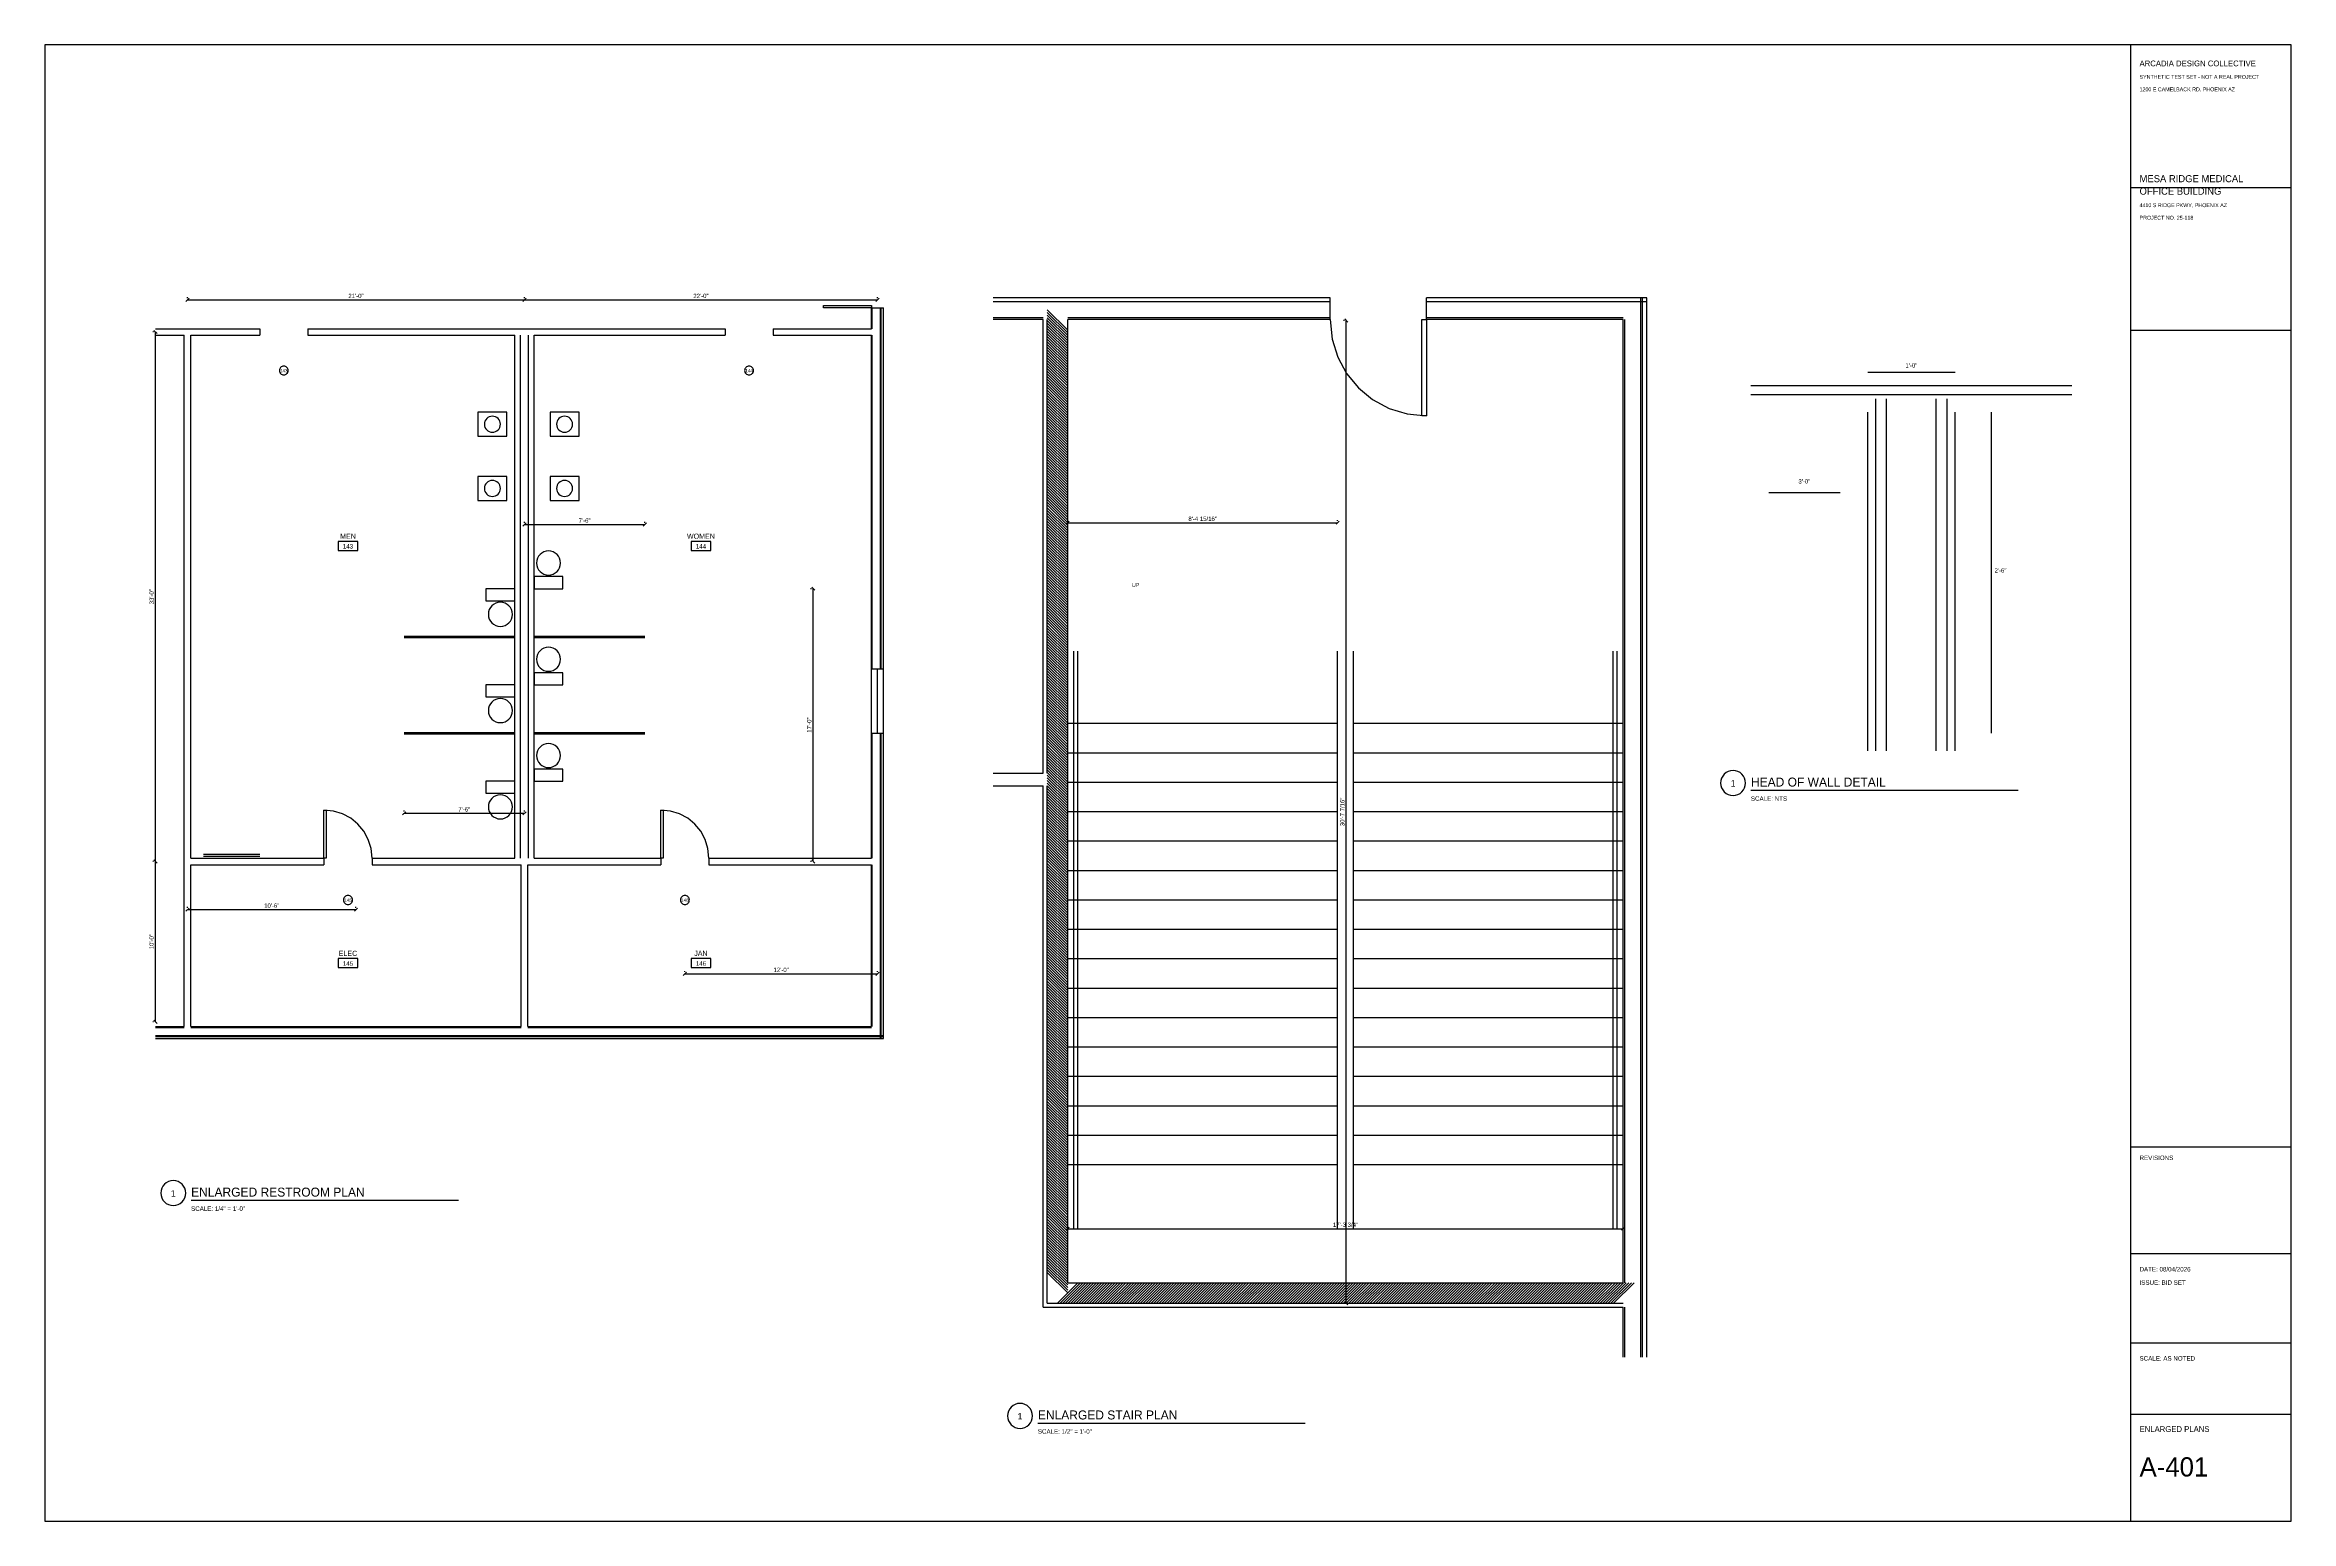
# Model space of a CAD drawing. Header units: inches. Extents: x 0.5 to 35.5, y 0.5 to 23.5.
import ezdxf
from ezdxf.enums import TextEntityAlignment as Align

# ---------------------------------------------------------------- set-up
doc = ezdxf.new("R2010")
doc.units = ezdxf.units.IN
for name, color, linetype in [('A-ANNO-DIMS', 6, 'CONTINUOUS'), ('A-ANNO-SYMB', 4, 'CONTINUOUS'), ('A-ANNO-TEXT', 7, 'CONTINUOUS'), ('A-DETL', 4, 'CONTINUOUS'), ('A-DOOR', 3, 'CONTINUOUS'), ('A-FLOR-STRS', 3, 'CONTINUOUS'), ('A-GLAZ', 2, 'CONTINUOUS'), ('A-WALL', 1, 'CONTINUOUS'), ('A-WALL-CMU', 1, 'CONTINUOUS'), ('A-WALL-PATT', 2, 'CONTINUOUS'), ('G-ANNO-TTLB', 5, 'CONTINUOUS'), ('P-FIXT', 5, 'CONTINUOUS')]:
    doc.layers.add(name, color=color, linetype=linetype)

msp = doc.modelspace()

# ---------------------------------------------------------------- linework, layer by layer
at = {"layer": 'A-ANNO-DIMS'}
for p, q in [((2.69767, 19.50323), (2.74677, 19.55233)), ((2.72222, 19.55556), (2.72222, 19.56944)), ((2.72222, 19.52778), (7.97222, 19.52778)), ((7.94767, 19.50323), (7.99677, 19.55233)), ((7.94767, 19.50323), (7.99677, 19.55233)), ((7.97222, 19.55556), (7.97222, 19.56944)), ((7.97222, 19.55556), (7.97222, 19.56944)), ((7.97222, 19.52778), (13.47222, 19.52778)), ((13.44767, 19.50323), (13.49677, 19.55233)), ((13.47222, 19.55556), (13.47222, 19.56944)), ((2.19444, 19.02778), (2.18056, 19.02778)), ((2.24677, 19.00323), (2.19767, 19.05233)), ((2.22222, 10.77778), (2.22222, 19.02778)), ((20.75, 19.20556), (20.73611, 19.20556)), ((20.80233, 19.181), (20.75323, 19.23011)), ((20.77778, 3.89556), (20.77778, 19.20556)), ((28.90278, 18.40278), (30.26389, 18.40278)), ((30.83333, 12.77778), (30.83333, 17.77778)), ((27.36111, 16.52778), (28.47222, 16.52778)), ((7.94767, 16.00323), (7.99677, 16.05233)), ((7.97222, 16.05556), (7.97222, 16.06944)), ((7.97222, 16.02778), (9.84722, 16.02778)), ((9.82267, 16.00323), (9.87177, 16.05233)), ((9.84722, 16.05556), (9.84722, 16.06944)), ((16.41323, 16.031), (16.46233, 16.08011)), ((16.43778, 16.08333), (16.43778, 16.09722)), ((16.43778, 16.05556), (20.64278, 16.05556)), ((20.61823, 16.031), (20.66733, 16.08011)), ((20.64278, 16.08333), (20.64278, 16.09722)), ((12.49677, 15.00323), (12.44767, 15.05233)), ((12.44444, 15.02778), (12.43056, 15.02778)), ((12.47222, 10.77778), (12.47222, 15.02778)), ((6.07267, 11.50323), (6.12177, 11.55233)), ((6.09722, 11.55556), (6.09722, 11.56944)), ((7.94767, 11.50323), (7.99677, 11.55233)), ((7.97222, 11.55556), (7.97222, 11.56944)), ((6.09722, 11.52778), (7.97222, 11.52778)), ((2.19444, 10.77778), (2.18056, 10.77778)), ((2.19444, 10.77778), (2.18056, 10.77778)), ((2.24677, 10.75323), (2.19767, 10.80233)), ((2.24677, 10.75323), (2.19767, 10.80233)), ((2.22222, 8.27778), (2.22222, 10.77778)), ((12.44444, 10.77778), (12.43056, 10.77778)), ((12.49677, 10.75323), (12.44767, 10.80233)), ((2.69767, 10.00323), (2.74677, 10.05233)), ((2.72222, 10.05556), (2.72222, 10.06944)), ((2.72222, 10.02778), (5.34722, 10.02778)), ((5.32267, 10.00323), (5.37177, 10.05233)), ((5.34722, 10.05556), (5.34722, 10.06944)), ((10.44767, 9.00323), (10.49677, 9.05233)), ((10.47222, 9.05556), (10.47222, 9.06944)), ((10.47222, 9.02778), (13.47222, 9.02778)), ((13.44767, 9.00323), (13.49677, 9.05233)), ((13.47222, 9.05556), (13.47222, 9.06944)), ((2.19444, 8.27778), (2.18056, 8.27778)), ((2.24677, 8.25323), (2.19767, 8.30233)), ((16.41323, 5.031), (16.46233, 5.08011)), ((16.43778, 5.08333), (16.43778, 5.09722)), ((16.43778, 5.05556), (25.09278, 5.05556)), ((25.06823, 5.031), (25.11733, 5.08011)), ((25.09278, 5.08333), (25.09278, 5.09722)), ((20.75, 3.89556), (20.73611, 3.89556)), ((20.80233, 3.871), (20.75323, 3.92011))]:
    msp.add_line(p, q, dxfattribs=at)
at = {"layer": 'A-ANNO-SYMB'}
for p, q in [((4.15419, 18.44099), (4.15278, 18.427)), ((4.15278, 18.427), (4.15419, 18.413)), ((4.15824, 18.45403), (4.15419, 18.44099)), ((4.15419, 18.413), (4.15824, 18.39997)), ((4.16464, 18.46582), (4.15824, 18.45403)), ((4.15824, 18.39997), (4.16464, 18.38817)), ((4.17312, 18.4761), (4.16464, 18.46582)), ((4.16464, 18.38817), (4.17312, 18.37789)), ((4.1834, 18.48458), (4.17312, 18.4761)), ((4.17312, 18.37789), (4.1834, 18.36941)), ((4.19519, 18.49098), (4.1834, 18.48458)), ((4.1834, 18.36941), (4.19519, 18.36301)), ((4.20823, 18.49503), (4.19519, 18.49098)), ((4.19519, 18.36301), (4.20823, 18.35896)), ((4.22222, 18.49644), (4.20823, 18.49503)), ((4.20823, 18.35896), (4.22222, 18.35755)), ((4.23622, 18.49503), (4.22222, 18.49644)), ((4.22222, 18.35755), (4.23622, 18.35896)), ((4.24925, 18.49098), (4.23622, 18.49503)), ((4.23622, 18.35896), (4.24925, 18.36301)), ((4.26105, 18.48458), (4.24925, 18.49098)), ((4.24925, 18.36301), (4.26105, 18.36941)), ((4.27133, 18.4761), (4.26105, 18.48458)), ((4.26105, 18.36941), (4.27133, 18.37789)), ((4.27981, 18.46582), (4.27133, 18.4761)), ((4.27133, 18.37789), (4.27981, 18.38817)), ((4.28621, 18.45403), (4.27981, 18.46582)), ((4.27981, 18.38817), (4.28621, 18.39997)), ((4.29026, 18.44099), (4.28621, 18.45403)), ((4.28621, 18.39997), (4.29026, 18.413)), ((4.29167, 18.427), (4.29026, 18.44099)), ((4.29026, 18.413), (4.29167, 18.427)), ((11.40419, 18.44099), (11.40278, 18.427)), ((11.40278, 18.427), (11.40419, 18.413)), ((11.40824, 18.45403), (11.40419, 18.44099)), ((11.40419, 18.413), (11.40824, 18.39997)), ((11.41464, 18.46582), (11.40824, 18.45403)), ((11.40824, 18.39997), (11.41464, 18.38817)), ((11.42312, 18.4761), (11.41464, 18.46582)), ((11.41464, 18.38817), (11.42312, 18.37789)), ((11.4334, 18.48458), (11.42312, 18.4761)), ((11.42312, 18.37789), (11.4334, 18.36941)), ((11.44519, 18.49098), (11.4334, 18.48458)), ((11.4334, 18.36941), (11.44519, 18.36301)), ((11.45823, 18.49503), (11.44519, 18.49098)), ((11.44519, 18.36301), (11.45823, 18.35896)), ((11.47222, 18.49644), (11.45823, 18.49503)), ((11.45823, 18.35896), (11.47222, 18.35755)), ((11.48622, 18.49503), (11.47222, 18.49644)), ((11.47222, 18.35755), (11.48622, 18.35896)), ((11.49925, 18.49098), (11.48622, 18.49503)), ((11.48622, 18.35896), (11.49925, 18.36301)), ((11.51105, 18.48458), (11.49925, 18.49098)), ((11.49925, 18.36301), (11.51105, 18.36941)), ((11.52133, 18.4761), (11.51105, 18.48458)), ((11.51105, 18.36941), (11.52133, 18.37789)), ((11.52981, 18.46582), (11.52133, 18.4761)), ((11.52133, 18.37789), (11.52981, 18.38817)), ((11.53621, 18.45403), (11.52981, 18.46582)), ((11.52981, 18.38817), (11.53621, 18.39997)), ((11.54026, 18.44099), (11.53621, 18.45403)), ((11.53621, 18.39997), (11.54026, 18.413)), ((11.54167, 18.427), (11.54026, 18.44099)), ((11.54026, 18.413), (11.54167, 18.427)), ((5.375, 15.76389), (5.06944, 15.76389)), ((5.06944, 15.76389), (5.06944, 15.625)), ((5.375, 15.625), (5.375, 15.76389)), ((10.875, 15.76389), (10.56944, 15.76389)), ((10.56944, 15.76389), (10.56944, 15.625)), ((10.875, 15.625), (10.875, 15.76389)), ((5.06944, 15.625), (5.375, 15.625)), ((10.56944, 15.625), (10.875, 15.625)), ((26.61506, 12.03919), (26.61111, 12)), ((26.61111, 12), (26.61506, 11.96081)), ((26.62639, 12.07569), (26.61506, 12.03919)), ((26.61506, 11.96081), (26.62639, 11.92431)), ((26.64432, 12.10872), (26.62639, 12.07569)), ((26.62639, 11.92431), (26.64432, 11.89128)), ((26.66806, 12.13749), (26.64432, 12.10872)), ((26.69684, 12.16124), (26.66806, 12.13749)), ((26.72987, 12.17916), (26.69684, 12.16124)), ((26.76637, 12.19049), (26.72987, 12.17916)), ((26.80556, 12.19444), (26.76637, 12.19049)), ((26.84474, 12.19049), (26.80556, 12.19444)), ((26.88124, 12.17916), (26.84474, 12.19049)), ((26.91427, 12.16124), (26.88124, 12.17916)), ((26.94305, 12.13749), (26.91427, 12.16124)), ((26.96679, 12.10872), (26.94305, 12.13749)), ((26.98472, 12.07569), (26.96679, 12.10872)), ((26.96679, 11.89128), (26.98472, 11.92431)), ((26.99605, 12.03919), (26.98472, 12.07569)), ((26.98472, 11.92431), (26.99605, 11.96081)), ((27, 12), (26.99605, 12.03919)), ((26.99605, 11.96081), (27, 12)), ((26.64432, 11.89128), (26.66806, 11.86251)), ((26.66806, 11.86251), (26.69684, 11.83876)), ((26.69684, 11.83876), (26.72987, 11.82084)), ((26.72987, 11.82084), (26.76637, 11.80951)), ((26.76637, 11.80951), (26.80556, 11.80556)), ((26.80556, 11.80556), (26.84474, 11.80951)), ((26.84474, 11.80951), (26.88124, 11.82084)), ((26.88124, 11.82084), (26.91427, 11.83876)), ((26.91427, 11.83876), (26.94305, 11.86251)), ((26.94305, 11.86251), (26.96679, 11.89128)), ((5.15419, 10.19099), (5.15278, 10.177)), ((5.15278, 10.177), (5.15419, 10.163)), ((5.15824, 10.20403), (5.15419, 10.19099)), ((5.15419, 10.163), (5.15824, 10.14997)), ((5.16464, 10.21582), (5.15824, 10.20403)), ((5.17312, 10.2261), (5.16464, 10.21582)), ((5.1834, 10.23458), (5.17312, 10.2261)), ((5.19519, 10.24098), (5.1834, 10.23458)), ((5.20823, 10.24503), (5.19519, 10.24098)), ((5.22222, 10.24644), (5.20823, 10.24503)), ((5.23622, 10.24503), (5.22222, 10.24644)), ((5.24925, 10.24098), (5.23622, 10.24503)), ((5.26105, 10.23458), (5.24925, 10.24098)), ((5.27133, 10.2261), (5.26105, 10.23458)), ((5.27981, 10.21582), (5.27133, 10.2261)), ((5.28621, 10.20403), (5.27981, 10.21582)), ((5.29026, 10.19099), (5.28621, 10.20403)), ((5.28621, 10.14997), (5.29026, 10.163)), ((5.29167, 10.177), (5.29026, 10.19099)), ((5.29026, 10.163), (5.29167, 10.177)), ((10.40419, 10.19099), (10.40278, 10.177)), ((10.40278, 10.177), (10.40419, 10.163)), ((10.40824, 10.20403), (10.40419, 10.19099)), ((10.40419, 10.163), (10.40824, 10.14997)), ((10.41464, 10.21582), (10.40824, 10.20403)), ((10.42312, 10.2261), (10.41464, 10.21582)), ((10.4334, 10.23458), (10.42312, 10.2261)), ((10.44519, 10.24098), (10.4334, 10.23458)), ((10.45823, 10.24503), (10.44519, 10.24098)), ((10.47222, 10.24644), (10.45823, 10.24503)), ((10.48622, 10.24503), (10.47222, 10.24644)), ((10.49925, 10.24098), (10.48622, 10.24503)), ((10.51105, 10.23458), (10.49925, 10.24098)), ((10.52133, 10.2261), (10.51105, 10.23458)), ((10.52981, 10.21582), (10.52133, 10.2261)), ((10.53621, 10.20403), (10.52981, 10.21582)), ((10.54026, 10.19099), (10.53621, 10.20403)), ((10.53621, 10.14997), (10.54026, 10.163)), ((10.54167, 10.177), (10.54026, 10.19099)), ((10.54026, 10.163), (10.54167, 10.177)), ((5.15824, 10.14997), (5.16464, 10.13817)), ((5.16464, 10.13817), (5.17312, 10.12789)), ((5.17312, 10.12789), (5.1834, 10.11941)), ((5.1834, 10.11941), (5.19519, 10.11301)), ((5.19519, 10.11301), (5.20823, 10.10896)), ((5.20823, 10.10896), (5.22222, 10.10755)), ((5.22222, 10.10755), (5.23622, 10.10896)), ((5.23622, 10.10896), (5.24925, 10.11301)), ((5.24925, 10.11301), (5.26105, 10.11941)), ((5.26105, 10.11941), (5.27133, 10.12789)), ((5.27133, 10.12789), (5.27981, 10.13817)), ((5.27981, 10.13817), (5.28621, 10.14997)), ((10.40824, 10.14997), (10.41464, 10.13817)), ((10.41464, 10.13817), (10.42312, 10.12789)), ((10.42312, 10.12789), (10.4334, 10.11941)), ((10.4334, 10.11941), (10.44519, 10.11301)), ((10.44519, 10.11301), (10.45823, 10.10896)), ((10.45823, 10.10896), (10.47222, 10.10755)), ((10.47222, 10.10755), (10.48622, 10.10896)), ((10.48622, 10.10896), (10.49925, 10.11301)), ((10.49925, 10.11301), (10.51105, 10.11941)), ((10.51105, 10.11941), (10.52133, 10.12789)), ((10.52133, 10.12789), (10.52981, 10.13817)), ((10.52981, 10.13817), (10.53621, 10.14997)), ((5.375, 9.26389), (5.06944, 9.26389)), ((5.06944, 9.26389), (5.06944, 9.125)), ((5.06944, 9.125), (5.375, 9.125)), ((5.375, 9.125), (5.375, 9.26389)), ((10.875, 9.26389), (10.56944, 9.26389)), ((10.56944, 9.26389), (10.56944, 9.125)), ((10.56944, 9.125), (10.875, 9.125)), ((10.875, 9.125), (10.875, 9.26389)), ((2.30951, 5.6503), (2.30556, 5.61111)), ((2.30556, 5.61111), (2.30951, 5.57192)), ((2.32084, 5.6868), (2.30951, 5.6503)), ((2.33876, 5.71983), (2.32084, 5.6868)), ((2.36251, 5.7486), (2.33876, 5.71983)), ((2.39128, 5.77235), (2.36251, 5.7486)), ((2.42431, 5.79028), (2.39128, 5.77235)), ((2.46081, 5.80161), (2.42431, 5.79028)), ((2.5, 5.80556), (2.46081, 5.80161)), ((2.53919, 5.80161), (2.5, 5.80556)), ((2.57569, 5.79028), (2.53919, 5.80161)), ((2.60872, 5.77235), (2.57569, 5.79028)), ((2.63749, 5.7486), (2.60872, 5.77235)), ((2.66124, 5.71983), (2.63749, 5.7486)), ((2.67916, 5.6868), (2.66124, 5.71983)), ((2.69049, 5.6503), (2.67916, 5.6868)), ((2.69444, 5.61111), (2.69049, 5.6503)), ((2.69049, 5.57192), (2.69444, 5.61111)), ((2.30951, 5.57192), (2.32084, 5.53542)), ((2.32084, 5.53542), (2.33876, 5.5024)), ((2.33876, 5.5024), (2.36251, 5.47362)), ((2.36251, 5.47362), (2.39128, 5.44987)), ((2.39128, 5.44987), (2.42431, 5.43195)), ((2.42431, 5.43195), (2.46081, 5.42062)), ((2.46081, 5.42062), (2.5, 5.41667)), ((2.5, 5.41667), (2.53919, 5.42062)), ((2.53919, 5.42062), (2.57569, 5.43195)), ((2.57569, 5.43195), (2.60872, 5.44987)), ((2.60872, 5.44987), (2.63749, 5.47362)), ((2.63749, 5.47362), (2.66124, 5.5024)), ((2.66124, 5.5024), (2.67916, 5.53542)), ((2.67916, 5.53542), (2.69049, 5.57192)), ((15.50395, 2.17808), (15.5, 2.13889)), ((15.5, 2.13889), (15.50395, 2.0997)), ((15.51528, 2.21458), (15.50395, 2.17808)), ((15.53321, 2.2476), (15.51528, 2.21458)), ((15.55695, 2.27638), (15.53321, 2.2476)), ((15.58573, 2.30013), (15.55695, 2.27638)), ((15.61876, 2.31805), (15.58573, 2.30013)), ((15.65526, 2.32938), (15.61876, 2.31805)), ((15.69444, 2.33333), (15.65526, 2.32938)), ((15.73363, 2.32938), (15.69444, 2.33333)), ((15.77013, 2.31805), (15.73363, 2.32938)), ((15.80316, 2.30013), (15.77013, 2.31805)), ((15.83194, 2.27638), (15.80316, 2.30013)), ((15.85568, 2.2476), (15.83194, 2.27638)), ((15.87361, 2.21458), (15.85568, 2.2476)), ((15.88494, 2.17808), (15.87361, 2.21458)), ((15.88889, 2.13889), (15.88494, 2.17808)), ((15.88494, 2.0997), (15.88889, 2.13889)), ((15.50395, 2.0997), (15.51528, 2.0632)), ((15.51528, 2.0632), (15.53321, 2.03017)), ((15.53321, 2.03017), (15.55695, 2.0014)), ((15.55695, 2.0014), (15.58573, 1.97765)), ((15.58573, 1.97765), (15.61876, 1.95972)), ((15.61876, 1.95972), (15.65526, 1.94839)), ((15.65526, 1.94839), (15.69444, 1.94444)), ((15.69444, 1.94444), (15.73363, 1.94839)), ((15.73363, 1.94839), (15.77013, 1.95972)), ((15.77013, 1.95972), (15.80316, 1.97765)), ((15.80316, 1.97765), (15.83194, 2.0014)), ((15.83194, 2.0014), (15.85568, 2.03017)), ((15.85568, 2.03017), (15.87361, 2.0632)), ((15.87361, 2.0632), (15.88494, 2.0997))]:
    msp.add_line(p, q, dxfattribs=at)
at = {"layer": 'A-ANNO-TEXT'}
for p, q in [((27.08333, 11.88889), (31.25, 11.88889)), ((2.77778, 5.5), (6.94444, 5.5)), ((15.97222, 2.02778), (20.13889, 2.02778))]:
    msp.add_line(p, q, dxfattribs=at)
at = {"layer": 'A-DETL'}
for p, q in [((27.08333, 18.19444), (32.08333, 18.19444)), ((27.08333, 18.05556), (32.08333, 18.05556)), ((29.02778, 12.5), (29.02778, 17.98611)), ((29.19444, 12.5), (29.19444, 17.98611)), ((29.97222, 12.5), (29.97222, 17.98611)), ((30.13889, 12.5), (30.13889, 17.98611)), ((28.90278, 12.5), (28.90278, 17.77778)), ((29.02778, 12.5), (29.02778, 17.77778)), ((30.13889, 12.5), (30.13889, 17.77778)), ((30.26389, 12.5), (30.26389, 17.77778))]:
    msp.add_line(p, q, dxfattribs=at)
at = {"layer": 'A-DOOR'}
for p, q in [((12.62977, 19.40278), (12.62977, 19.43924)), ((12.62977, 19.43924), (13.37977, 19.43924)), ((13.37977, 19.40278), (12.62977, 19.40278)), ((13.37977, 19.43924), (13.37977, 19.40278)), ((20.52778, 19.21962), (20.55825, 18.91732)), ((20.55825, 18.91732), (20.64566, 18.63575)), ((21.95486, 17.71962), (21.95486, 19.21962)), ((21.95486, 19.21962), (22.02778, 19.21962)), ((22.02778, 19.21962), (22.02778, 17.71962)), ((20.64566, 18.63575), (20.78395, 18.38095)), ((20.78395, 18.38095), (20.96712, 18.15896)), ((20.96712, 18.15896), (21.18911, 17.97579)), ((21.18911, 17.97579), (21.44391, 17.8375)), ((21.44391, 17.8375), (21.72548, 17.75009)), ((21.72548, 17.75009), (22.02778, 17.71962)), ((22.02778, 17.71962), (21.95486, 17.71962)), ((4.84722, 10.82856), (4.84722, 11.57856)), ((4.84722, 11.57856), (4.88368, 11.57856)), ((4.99837, 11.56332), (4.84722, 11.57856)), ((4.88368, 11.57856), (4.88368, 10.82856)), ((5.13916, 11.51962), (4.99837, 11.56332)), ((10.09722, 10.82856), (10.09722, 11.57856)), ((10.09722, 11.57856), (10.13368, 11.57856)), ((10.24837, 11.56332), (10.09722, 11.57856)), ((10.13368, 11.57856), (10.13368, 10.82856)), ((10.38916, 11.51962), (10.24837, 11.56332)), ((5.26655, 11.45047), (5.13916, 11.51962)), ((5.37755, 11.35889), (5.26655, 11.45047)), ((5.46913, 11.24789), (5.37755, 11.35889)), ((5.53828, 11.12049), (5.46913, 11.24789)), ((10.51655, 11.45047), (10.38916, 11.51962)), ((10.62755, 11.35889), (10.51655, 11.45047)), ((10.71913, 11.24789), (10.62755, 11.35889)), ((10.78828, 11.12049), (10.71913, 11.24789)), ((5.58198, 10.97971), (5.53828, 11.12049)), ((5.59722, 10.82856), (5.58198, 10.97971)), ((10.83198, 10.97971), (10.78828, 11.12049)), ((10.84722, 10.82856), (10.83198, 10.97971)), ((4.88368, 10.82856), (4.84722, 10.82856)), ((10.13368, 10.82856), (10.09722, 10.82856))]:
    msp.add_line(p, q, dxfattribs=at)
at = {"layer": 'A-FLOR-STRS'}
for p, q in [((16.53153, 5.05556), (16.53153, 14.05556)), ((16.59403, 5.05556), (16.59403, 14.05556)), ((20.64028, 5.05556), (20.64028, 14.05556)), ((20.89028, 5.05556), (20.89028, 14.05556)), ((24.93653, 5.05556), (24.93653, 14.05556)), ((24.99903, 5.05556), (24.99903, 14.05556)), ((16.43778, 12.93056), (20.64028, 12.93056)), ((20.89028, 12.93056), (25.09278, 12.93056)), ((16.43778, 12.47222), (20.64028, 12.47222)), ((20.89028, 12.47222), (25.09278, 12.47222)), ((16.43778, 12.01389), (20.64028, 12.01389)), ((20.89028, 12.01389), (25.09278, 12.01389)), ((16.43778, 11.55556), (20.64028, 11.55556)), ((20.89028, 11.55556), (25.09278, 11.55556)), ((16.43778, 11.09722), (20.64028, 11.09722)), ((20.89028, 11.09722), (25.09278, 11.09722)), ((16.43778, 10.63889), (20.64028, 10.63889)), ((20.89028, 10.63889), (25.09278, 10.63889)), ((16.43778, 10.18056), (20.64028, 10.18056)), ((20.89028, 10.18056), (25.09278, 10.18056)), ((16.43778, 9.72222), (20.64028, 9.72222)), ((20.89028, 9.72222), (25.09278, 9.72222)), ((16.43778, 9.26389), (20.64028, 9.26389)), ((20.89028, 9.26389), (25.09278, 9.26389)), ((16.43778, 8.80556), (20.64028, 8.80556)), ((20.89028, 8.80556), (25.09278, 8.80556)), ((16.43778, 8.34722), (20.64028, 8.34722)), ((20.89028, 8.34722), (25.09278, 8.34722)), ((16.43778, 7.88889), (20.64028, 7.88889)), ((20.89028, 7.88889), (25.09278, 7.88889)), ((16.43778, 7.43056), (20.64028, 7.43056)), ((20.89028, 7.43056), (25.09278, 7.43056)), ((16.43778, 6.97222), (20.64028, 6.97222)), ((20.89028, 6.97222), (25.09278, 6.97222)), ((16.43778, 6.51389), (20.64028, 6.51389)), ((20.89028, 6.51389), (25.09278, 6.51389)), ((16.43778, 6.05556), (20.64028, 6.05556)), ((20.89028, 6.05556), (25.09278, 6.05556))]:
    msp.add_line(p, q, dxfattribs=at)
at = {"layer": 'A-GLAZ'}
for p, q in [((13.37977, 12.77778), (13.37977, 13.77778)), ((13.47222, 12.77778), (13.47222, 13.77778)), ((13.56467, 12.77778), (13.56467, 13.77778))]:
    msp.add_line(p, q, dxfattribs=at)
at = {"layer": 'A-WALL'}
for p, q in [((13.37977, 19.07856), (13.37977, 19.40278)), ((13.37977, 19.40278), (13.56467, 19.40278)), ((13.3928, 19.07856), (13.3928, 19.40278)), ((13.5178, 13.77778), (13.5178, 19.40278)), ((13.53082, 13.77778), (13.53082, 19.40278)), ((13.56467, 13.77778), (13.56467, 19.40278)), ((20.52778, 19.55816), (15.27778, 19.55816)), ((20.52778, 19.49566), (15.27778, 19.49566)), ((20.52778, 19.21962), (20.52778, 19.55816)), ((25.46267, 19.55816), (22.02778, 19.55816)), ((22.02778, 19.21962), (22.02778, 19.55816)), ((25.46267, 19.49566), (22.02778, 19.49566)), ((25.36892, 3.05556), (25.36892, 19.55816)), ((25.39497, 3.05556), (25.39497, 19.55816)), ((25.46267, 3.05556), (25.46267, 19.55816)), ((2.22222, 19.07856), (3.84722, 19.07856)), ((2.22222, 18.977), (2.67144, 18.977)), ((2.67144, 8.20356), (2.67144, 18.977)), ((2.773, 18.977), (3.84722, 18.977)), ((2.773, 10.82856), (2.773, 18.977)), ((3.84722, 19.07856), (3.84722, 18.977)), ((4.59722, 19.07856), (11.09722, 19.07856)), ((4.59722, 19.07856), (4.59722, 18.977)), ((4.59722, 18.977), (7.82118, 18.977)), ((7.82118, 10.82856), (7.82118, 18.977)), ((7.90972, 10.82856), (7.90972, 18.977)), ((8.03472, 10.82856), (8.03472, 18.977)), ((8.12326, 18.977), (11.09722, 18.977)), ((8.12326, 10.82856), (8.12326, 18.977)), ((11.09722, 19.07856), (11.09722, 18.977)), ((11.84722, 19.07856), (13.37977, 19.07856)), ((11.84722, 19.07856), (11.84722, 18.977)), ((11.84722, 18.977), (13.37977, 18.977)), ((13.37977, 13.77778), (13.37977, 18.977)), ((13.3928, 13.77778), (13.3928, 18.977)), ((16.05642, 19.24566), (15.27778, 19.24566)), ((16.05642, 19.21962), (15.27778, 19.21962)), ((16.05642, 12.15451), (16.05642, 19.21962)), ((16.11892, 12.15451), (16.11892, 19.21962)), ((20.52778, 19.24566), (16.43663, 19.24566)), ((20.52778, 19.21962), (16.43663, 19.21962)), ((25.09288, 19.24566), (22.02778, 19.24566)), ((25.09288, 19.21962), (22.02778, 19.21962)), ((25.09288, 4.21441), (25.09288, 19.21962)), ((25.11892, 4.21441), (25.11892, 19.21962)), ((13.37977, 13.77778), (13.56467, 13.77778)), ((13.37977, 10.82856), (13.37977, 12.77778)), ((13.37977, 12.77778), (13.56467, 12.77778)), ((13.3928, 10.82856), (13.3928, 12.77778)), ((13.5178, 8.01866), (13.5178, 12.77778)), ((13.53082, 8.01866), (13.53082, 12.77778)), ((13.56467, 8.01866), (13.56467, 12.77778)), ((15.27778, 12.15451), (16.05642, 12.15451)), ((15.27778, 11.9566), (16.05642, 11.9566)), ((16.05642, 3.8342), (16.05642, 11.9566)), ((16.11892, 3.8967), (16.11892, 11.9566)), ((2.773, 10.82856), (4.84722, 10.82856)), ((2.773, 8.20356), (2.773, 10.727)), ((2.773, 10.727), (4.84722, 10.727)), ((4.84722, 10.82856), (4.84722, 10.727)), ((5.59722, 10.82856), (7.82118, 10.82856)), ((5.59722, 10.82856), (5.59722, 10.727)), ((5.59722, 10.727), (7.92144, 10.727)), ((7.92144, 8.20356), (7.92144, 10.727)), ((8.023, 10.727), (10.09722, 10.727)), ((8.023, 8.20356), (8.023, 10.727)), ((8.12326, 10.82856), (10.09722, 10.82856)), ((10.09722, 10.82856), (10.09722, 10.727)), ((10.84722, 10.82856), (13.37977, 10.82856)), ((10.84722, 10.82856), (10.84722, 10.727)), ((10.84722, 10.727), (13.37977, 10.727)), ((13.37977, 8.20356), (13.37977, 10.727)), ((13.3928, 8.20356), (13.3928, 10.727)), ((2.22222, 8.20356), (2.67144, 8.20356)), ((2.22222, 8.19054), (2.67144, 8.19054)), ((2.22222, 8.06554), (13.56467, 8.06554)), ((2.22222, 8.05252), (13.56467, 8.05252)), ((2.773, 8.20356), (7.92144, 8.20356)), ((2.773, 8.19054), (7.92144, 8.19054)), ((8.023, 8.20356), (13.37977, 8.20356)), ((8.023, 8.19054), (13.37977, 8.19054)), ((2.22222, 8.01866), (13.56467, 8.01866)), ((16.11892, 3.8967), (25.09288, 3.8967)), ((16.05642, 3.8342), (25.09288, 3.8342)), ((25.09288, 3.05556), (25.09288, 3.8342)), ((25.11892, 3.05556), (25.11892, 3.8342))]:
    msp.add_line(p, q, dxfattribs=at)
at = {"layer": 'A-WALL-CMU'}
for p, q in [((16.11892, 12.15451), (16.11892, 19.21962)), ((16.43663, 4.21441), (16.43663, 19.21962)), ((16.11892, 3.8967), (16.11892, 11.9566)), ((16.43663, 4.21441), (25.09288, 4.21441)), ((16.11892, 3.8967), (25.09288, 3.8967))]:
    msp.add_line(p, q, dxfattribs=at)
at = {"layer": 'A-WALL-PATT'}
for p, q in [((16.43663, 19.05556), (16.11892, 19.37326)), ((16.43663, 19.01389), (16.11892, 19.3316)), ((16.43663, 18.97222), (16.11892, 19.28993)), ((16.43663, 18.93056), (16.11892, 19.24826)), ((16.43663, 18.88889), (16.11892, 19.2066)), ((16.43663, 18.84722), (16.11892, 19.16493)), ((16.43663, 18.80556), (16.11892, 19.12326)), ((16.43663, 18.76389), (16.11892, 19.0816)), ((16.43663, 18.72222), (16.11892, 19.03993)), ((16.43663, 18.68056), (16.11892, 18.99826)), ((16.43663, 18.63889), (16.11892, 18.9566)), ((16.43663, 18.59722), (16.11892, 18.91493)), ((16.43663, 18.55556), (16.11892, 18.87326)), ((16.43663, 18.51389), (16.11892, 18.8316)), ((16.43663, 18.47222), (16.11892, 18.78993)), ((16.43663, 18.43056), (16.11892, 18.74826)), ((16.43663, 18.38889), (16.11892, 18.7066)), ((16.43663, 18.34722), (16.11892, 18.66493)), ((16.43663, 18.30556), (16.11892, 18.62326)), ((16.43663, 18.26389), (16.11892, 18.5816)), ((16.43663, 18.22222), (16.11892, 18.53993)), ((16.43663, 18.18056), (16.11892, 18.49826)), ((16.43663, 18.13889), (16.11892, 18.4566)), ((16.43663, 18.09722), (16.11892, 18.41493)), ((16.43663, 18.05556), (16.11892, 18.37326)), ((16.43663, 18.01389), (16.11892, 18.3316)), ((16.43663, 17.97222), (16.11892, 18.28993)), ((16.43663, 17.93056), (16.11892, 18.24826)), ((16.43663, 17.88889), (16.11892, 18.2066)), ((16.43663, 17.84722), (16.11892, 18.16493)), ((16.43663, 17.80556), (16.11892, 18.12326)), ((16.43663, 17.76389), (16.11892, 18.0816)), ((16.43663, 17.72222), (16.11892, 18.03993)), ((16.43663, 17.68056), (16.11892, 17.99826)), ((16.43663, 17.63889), (16.11892, 17.9566)), ((16.43663, 17.59722), (16.11892, 17.91493)), ((16.43663, 17.55556), (16.11892, 17.87326)), ((16.43663, 17.51389), (16.11892, 17.8316)), ((16.43663, 17.47222), (16.11892, 17.78993)), ((16.43663, 17.43056), (16.11892, 17.74826)), ((16.43663, 17.38889), (16.11892, 17.7066)), ((16.43663, 17.34722), (16.11892, 17.66493)), ((16.43663, 17.30556), (16.11892, 17.62326)), ((16.43663, 17.26389), (16.11892, 17.5816)), ((16.43663, 17.22222), (16.11892, 17.53993)), ((16.43663, 17.18056), (16.11892, 17.49826)), ((16.43663, 17.13889), (16.11892, 17.4566)), ((16.43663, 17.09722), (16.11892, 17.41493)), ((16.43663, 17.05556), (16.11892, 17.37326)), ((16.43663, 17.01389), (16.11892, 17.3316)), ((16.43663, 16.97222), (16.11892, 17.28993)), ((16.43663, 16.93056), (16.11892, 17.24826)), ((16.43663, 16.88889), (16.11892, 17.2066)), ((16.43663, 16.84722), (16.11892, 17.16493)), ((16.43663, 16.80556), (16.11892, 17.12326)), ((16.43663, 16.76389), (16.11892, 17.0816)), ((16.43663, 16.72222), (16.11892, 17.03993)), ((16.43663, 16.68056), (16.11892, 16.99826)), ((16.43663, 16.63889), (16.11892, 16.9566)), ((16.43663, 16.59722), (16.11892, 16.91493)), ((16.43663, 16.55556), (16.11892, 16.87326)), ((16.43663, 16.51389), (16.11892, 16.8316)), ((16.43663, 16.47222), (16.11892, 16.78993)), ((16.43663, 16.43056), (16.11892, 16.74826)), ((16.43663, 16.38889), (16.11892, 16.7066)), ((16.43663, 16.34722), (16.11892, 16.66493)), ((16.43663, 16.30556), (16.11892, 16.62326)), ((16.43663, 16.26389), (16.11892, 16.5816)), ((16.43663, 16.22222), (16.11892, 16.53993)), ((16.43663, 16.18056), (16.11892, 16.49826)), ((16.43663, 16.13889), (16.11892, 16.4566)), ((16.43663, 16.09722), (16.11892, 16.41493)), ((16.43663, 16.05556), (16.11892, 16.37326)), ((16.43663, 16.01389), (16.11892, 16.3316)), ((16.43663, 15.97222), (16.11892, 16.28993)), ((16.43663, 15.93056), (16.11892, 16.24826)), ((16.43663, 15.88889), (16.11892, 16.2066)), ((16.43663, 15.84722), (16.11892, 16.16493)), ((16.43663, 15.80556), (16.11892, 16.12326)), ((16.43663, 15.76389), (16.11892, 16.0816)), ((16.43663, 15.72222), (16.11892, 16.03993)), ((16.43663, 15.68056), (16.11892, 15.99826)), ((16.43663, 15.63889), (16.11892, 15.9566)), ((16.43663, 15.59722), (16.11892, 15.91493)), ((16.43663, 15.55556), (16.11892, 15.87326)), ((16.43663, 15.51389), (16.11892, 15.8316)), ((16.43663, 15.47222), (16.11892, 15.78993)), ((16.43663, 15.43056), (16.11892, 15.74826)), ((16.43663, 15.38889), (16.11892, 15.7066)), ((16.43663, 15.34722), (16.11892, 15.66493)), ((16.43663, 15.30556), (16.11892, 15.62326)), ((16.43663, 15.26389), (16.11892, 15.5816)), ((16.43663, 15.22222), (16.11892, 15.53993)), ((16.43663, 15.18056), (16.11892, 15.49826)), ((16.43663, 15.13889), (16.11892, 15.4566)), ((16.43663, 15.09722), (16.11892, 15.41493)), ((16.43663, 15.05556), (16.11892, 15.37326)), ((16.43663, 15.01389), (16.11892, 15.3316)), ((16.43663, 14.97222), (16.11892, 15.28993)), ((16.43663, 14.93056), (16.11892, 15.24826)), ((16.43663, 14.88889), (16.11892, 15.2066)), ((16.43663, 14.84722), (16.11892, 15.16493)), ((16.43663, 14.80556), (16.11892, 15.12326)), ((16.43663, 14.76389), (16.11892, 15.0816)), ((16.43663, 14.72222), (16.11892, 15.03993)), ((16.43663, 14.68056), (16.11892, 14.99826)), ((16.43663, 14.63889), (16.11892, 14.9566)), ((16.43663, 14.59722), (16.11892, 14.91493)), ((16.43663, 14.55556), (16.11892, 14.87326)), ((16.43663, 14.51389), (16.11892, 14.8316)), ((16.43663, 14.47222), (16.11892, 14.78993)), ((16.43663, 14.43056), (16.11892, 14.74826)), ((16.43663, 14.38889), (16.11892, 14.7066)), ((16.43663, 14.34722), (16.11892, 14.66493)), ((16.43663, 14.30556), (16.11892, 14.62326)), ((16.43663, 14.26389), (16.11892, 14.5816)), ((16.43663, 14.22222), (16.11892, 14.53993)), ((16.43663, 14.18056), (16.11892, 14.49826)), ((16.43663, 14.13889), (16.11892, 14.4566)), ((16.43663, 14.09722), (16.11892, 14.41493)), ((16.43663, 14.05556), (16.11892, 14.37326)), ((16.43663, 14.01389), (16.11892, 14.3316)), ((16.43663, 13.97222), (16.11892, 14.28993)), ((16.43663, 13.93056), (16.11892, 14.24826)), ((16.43663, 13.88889), (16.11892, 14.2066)), ((16.43663, 13.84722), (16.11892, 14.16493)), ((16.43663, 13.80556), (16.11892, 14.12326)), ((16.43663, 13.76389), (16.11892, 14.0816)), ((16.43663, 13.72222), (16.11892, 14.03993)), ((16.43663, 13.68056), (16.11892, 13.99826)), ((16.43663, 13.63889), (16.11892, 13.9566)), ((16.43663, 13.59722), (16.11892, 13.91493)), ((16.43663, 13.55556), (16.11892, 13.87326)), ((16.43663, 13.51389), (16.11892, 13.8316)), ((16.43663, 13.47222), (16.11892, 13.78993)), ((16.43663, 13.43056), (16.11892, 13.74826)), ((16.43663, 13.38889), (16.11892, 13.7066)), ((16.43663, 13.34722), (16.11892, 13.66493)), ((16.43663, 13.30556), (16.11892, 13.62326)), ((16.43663, 13.26389), (16.11892, 13.5816)), ((16.43663, 13.22222), (16.11892, 13.53993)), ((16.43663, 13.18056), (16.11892, 13.49826)), ((16.43663, 13.13889), (16.11892, 13.4566)), ((16.43663, 13.09722), (16.11892, 13.41493)), ((16.43663, 13.05556), (16.11892, 13.37326)), ((16.43663, 13.01389), (16.11892, 13.3316)), ((16.43663, 12.97222), (16.11892, 13.28993)), ((16.43663, 12.93056), (16.11892, 13.24826)), ((16.43663, 12.88889), (16.11892, 13.2066)), ((16.43663, 12.84722), (16.11892, 13.16493)), ((16.43663, 12.80556), (16.11892, 13.12326)), ((16.43663, 12.76389), (16.11892, 13.0816)), ((16.43663, 12.72222), (16.11892, 13.03993)), ((16.43663, 12.68056), (16.11892, 12.99826)), ((16.43663, 12.63889), (16.11892, 12.9566)), ((16.43663, 12.59722), (16.11892, 12.91493)), ((16.43663, 12.55556), (16.11892, 12.87326)), ((16.43663, 12.51389), (16.11892, 12.8316)), ((16.43663, 12.47222), (16.11892, 12.78993)), ((16.43663, 12.43056), (16.11892, 12.74826)), ((16.43663, 12.38889), (16.11892, 12.7066)), ((16.43663, 12.34722), (16.11892, 12.66493)), ((16.43663, 12.30556), (16.11892, 12.62326)), ((16.43663, 12.26389), (16.11892, 12.5816)), ((16.43663, 12.22222), (16.11892, 12.53993)), ((16.43663, 12.18056), (16.11892, 12.49826)), ((16.43663, 12.13889), (16.11892, 12.4566)), ((16.43663, 12.09722), (16.11892, 12.41493)), ((16.43663, 12.05556), (16.11892, 12.37326)), ((16.43663, 12.01389), (16.11892, 12.3316)), ((16.43663, 11.97222), (16.11892, 12.28993)), ((16.43663, 11.93056), (16.11892, 12.24826)), ((16.43663, 11.88889), (16.11892, 12.2066)), ((16.43663, 11.84722), (16.11892, 12.16493)), ((16.43663, 11.80556), (16.11892, 12.12326)), ((16.43663, 11.76389), (16.11892, 12.0816)), ((16.43663, 11.72222), (16.11892, 12.03993)), ((16.43663, 11.68056), (16.11892, 11.99826)), ((16.43663, 11.63889), (16.11892, 11.9566)), ((16.43663, 11.59722), (16.11892, 11.91493)), ((16.43663, 11.55556), (16.11892, 11.87326)), ((16.43663, 11.51389), (16.11892, 11.8316)), ((16.43663, 11.47222), (16.11892, 11.78993)), ((16.43663, 11.43056), (16.11892, 11.74826)), ((16.43663, 11.38889), (16.11892, 11.7066)), ((16.43663, 11.34722), (16.11892, 11.66493)), ((16.43663, 11.30556), (16.11892, 11.62326)), ((16.43663, 11.26389), (16.11892, 11.5816)), ((16.43663, 11.22222), (16.11892, 11.53993)), ((16.43663, 11.18056), (16.11892, 11.49826)), ((16.43663, 11.13889), (16.11892, 11.4566)), ((16.43663, 11.09722), (16.11892, 11.41493)), ((16.43663, 11.05556), (16.11892, 11.37326)), ((16.43663, 11.01389), (16.11892, 11.3316)), ((16.43663, 10.97222), (16.11892, 11.28993)), ((16.43663, 10.93056), (16.11892, 11.24826)), ((16.43663, 10.88889), (16.11892, 11.2066)), ((16.43663, 10.84722), (16.11892, 11.16493)), ((16.43663, 10.80556), (16.11892, 11.12326)), ((16.43663, 10.76389), (16.11892, 11.0816)), ((16.43663, 10.72222), (16.11892, 11.03993)), ((16.43663, 10.68056), (16.11892, 10.99826)), ((16.43663, 10.63889), (16.11892, 10.9566)), ((16.43663, 10.59722), (16.11892, 10.91493)), ((16.43663, 10.55556), (16.11892, 10.87326)), ((16.43663, 10.51389), (16.11892, 10.8316)), ((16.43663, 10.47222), (16.11892, 10.78993)), ((16.43663, 10.43056), (16.11892, 10.74826)), ((16.43663, 10.38889), (16.11892, 10.7066)), ((16.43663, 10.34722), (16.11892, 10.66493)), ((16.43663, 10.30556), (16.11892, 10.62326)), ((16.43663, 10.26389), (16.11892, 10.5816)), ((16.43663, 10.22222), (16.11892, 10.53993)), ((16.43663, 10.18056), (16.11892, 10.49826)), ((16.43663, 10.13889), (16.11892, 10.4566)), ((16.43663, 10.09722), (16.11892, 10.41493)), ((16.43663, 10.05556), (16.11892, 10.37326)), ((16.43663, 10.01389), (16.11892, 10.3316)), ((16.43663, 9.97222), (16.11892, 10.28993)), ((16.43663, 9.93056), (16.11892, 10.24826)), ((16.43663, 9.88889), (16.11892, 10.2066)), ((16.43663, 9.84722), (16.11892, 10.16493)), ((16.43663, 9.80556), (16.11892, 10.12326)), ((16.43663, 9.76389), (16.11892, 10.0816)), ((16.43663, 9.72222), (16.11892, 10.03993)), ((16.43663, 9.68056), (16.11892, 9.99826)), ((16.43663, 9.63889), (16.11892, 9.9566)), ((16.43663, 9.59722), (16.11892, 9.91493)), ((16.43663, 9.55556), (16.11892, 9.87326)), ((16.43663, 9.51389), (16.11892, 9.8316)), ((16.43663, 9.47222), (16.11892, 9.78993)), ((16.43663, 9.43056), (16.11892, 9.74826)), ((16.43663, 9.38889), (16.11892, 9.7066)), ((16.43663, 9.34722), (16.11892, 9.66493)), ((16.43663, 9.30556), (16.11892, 9.62326)), ((16.43663, 9.26389), (16.11892, 9.5816)), ((16.43663, 9.22222), (16.11892, 9.53993)), ((16.43663, 9.18056), (16.11892, 9.49826)), ((16.43663, 9.13889), (16.11892, 9.4566)), ((16.43663, 9.09722), (16.11892, 9.41493)), ((16.43663, 9.05556), (16.11892, 9.37326)), ((16.43663, 9.01389), (16.11892, 9.3316)), ((16.43663, 8.97222), (16.11892, 9.28993)), ((16.43663, 8.93056), (16.11892, 9.24826)), ((16.43663, 8.88889), (16.11892, 9.2066)), ((16.43663, 8.84722), (16.11892, 9.16493)), ((16.43663, 8.80556), (16.11892, 9.12326)), ((16.43663, 8.76389), (16.11892, 9.0816)), ((16.43663, 8.72222), (16.11892, 9.03993)), ((16.43663, 8.68056), (16.11892, 8.99826)), ((16.43663, 8.63889), (16.11892, 8.9566)), ((16.43663, 8.59722), (16.11892, 8.91493)), ((16.43663, 8.55556), (16.11892, 8.87326)), ((16.43663, 8.51389), (16.11892, 8.8316)), ((16.43663, 8.47222), (16.11892, 8.78993)), ((16.43663, 8.43056), (16.11892, 8.74826)), ((16.43663, 8.38889), (16.11892, 8.7066)), ((16.43663, 8.34722), (16.11892, 8.66493)), ((16.43663, 8.30556), (16.11892, 8.62326)), ((16.43663, 8.26389), (16.11892, 8.5816)), ((16.43663, 8.22222), (16.11892, 8.53993)), ((16.43663, 8.18056), (16.11892, 8.49826)), ((16.43663, 8.13889), (16.11892, 8.4566)), ((16.43663, 8.09722), (16.11892, 8.41493)), ((16.43663, 8.05556), (16.11892, 8.37326)), ((16.43663, 8.01389), (16.11892, 8.3316)), ((16.43663, 7.97222), (16.11892, 8.28993)), ((16.43663, 7.93056), (16.11892, 8.24826)), ((16.43663, 7.88889), (16.11892, 8.2066)), ((16.43663, 7.84722), (16.11892, 8.16493)), ((16.43663, 7.80556), (16.11892, 8.12326)), ((16.43663, 7.76389), (16.11892, 8.0816)), ((16.43663, 7.72222), (16.11892, 8.03993)), ((16.43663, 7.68056), (16.11892, 7.99826)), ((16.43663, 7.63889), (16.11892, 7.9566)), ((16.43663, 7.59722), (16.11892, 7.91493)), ((16.43663, 7.55556), (16.11892, 7.87326)), ((16.43663, 7.51389), (16.11892, 7.8316)), ((16.43663, 7.47222), (16.11892, 7.78993)), ((16.43663, 7.43056), (16.11892, 7.74826)), ((16.43663, 7.38889), (16.11892, 7.7066)), ((16.43663, 7.34722), (16.11892, 7.66493)), ((16.43663, 7.30556), (16.11892, 7.62326)), ((16.43663, 7.26389), (16.11892, 7.5816)), ((16.43663, 7.22222), (16.11892, 7.53993)), ((16.43663, 7.18056), (16.11892, 7.49826)), ((16.43663, 7.13889), (16.11892, 7.4566)), ((16.43663, 7.09722), (16.11892, 7.41493)), ((16.43663, 7.05556), (16.11892, 7.37326)), ((16.43663, 7.01389), (16.11892, 7.3316)), ((16.43663, 6.97222), (16.11892, 7.28993)), ((16.43663, 6.93056), (16.11892, 7.24826)), ((16.43663, 6.88889), (16.11892, 7.2066)), ((16.43663, 6.84722), (16.11892, 7.16493)), ((16.43663, 6.80556), (16.11892, 7.12326)), ((16.43663, 6.76389), (16.11892, 7.0816)), ((16.43663, 6.72222), (16.11892, 7.03993)), ((16.43663, 6.68056), (16.11892, 6.99826)), ((16.43663, 6.63889), (16.11892, 6.9566)), ((16.43663, 6.59722), (16.11892, 6.91493)), ((16.43663, 6.55556), (16.11892, 6.87326)), ((16.43663, 6.51389), (16.11892, 6.8316)), ((16.43663, 6.47222), (16.11892, 6.78993)), ((16.43663, 6.43056), (16.11892, 6.74826)), ((16.43663, 6.38889), (16.11892, 6.7066)), ((16.43663, 6.34722), (16.11892, 6.66493)), ((16.43663, 6.30556), (16.11892, 6.62326)), ((16.43663, 6.26389), (16.11892, 6.5816)), ((16.43663, 6.22222), (16.11892, 6.53993)), ((16.43663, 6.18056), (16.11892, 6.49826)), ((16.43663, 6.13889), (16.11892, 6.4566)), ((16.43663, 6.09722), (16.11892, 6.41493)), ((16.43663, 6.05556), (16.11892, 6.37326)), ((16.43663, 6.01389), (16.11892, 6.3316)), ((16.43663, 5.97222), (16.11892, 6.28993)), ((16.43663, 5.93056), (16.11892, 6.24826)), ((16.43663, 5.88889), (16.11892, 6.2066)), ((16.43663, 5.84722), (16.11892, 6.16493)), ((16.43663, 5.80556), (16.11892, 6.12326)), ((16.43663, 5.76389), (16.11892, 6.0816)), ((16.43663, 5.72222), (16.11892, 6.03993)), ((16.43663, 5.68056), (16.11892, 5.99826)), ((16.43663, 5.63889), (16.11892, 5.9566)), ((16.43663, 5.59722), (16.11892, 5.91493)), ((16.43663, 5.55556), (16.11892, 5.87326)), ((16.43663, 5.51389), (16.11892, 5.8316)), ((16.43663, 5.47222), (16.11892, 5.78993)), ((16.43663, 5.43056), (16.11892, 5.74826)), ((16.43663, 5.38889), (16.11892, 5.7066)), ((16.43663, 5.34722), (16.11892, 5.66493)), ((16.43663, 5.30556), (16.11892, 5.62326)), ((16.43663, 5.26389), (16.11892, 5.5816)), ((16.43663, 5.22222), (16.11892, 5.53993)), ((16.43663, 5.18056), (16.11892, 5.49826)), ((16.43663, 5.13889), (16.11892, 5.4566)), ((16.43663, 5.09722), (16.11892, 5.41493)), ((16.43663, 5.05556), (16.11892, 5.37326)), ((16.43663, 5.01389), (16.11892, 5.3316)), ((16.43663, 4.97222), (16.11892, 5.28993)), ((16.43663, 4.93056), (16.11892, 5.24826)), ((16.43663, 4.88889), (16.11892, 5.2066)), ((16.43663, 4.84722), (16.11892, 5.16493)), ((16.43663, 4.80556), (16.11892, 5.12326)), ((16.43663, 4.76389), (16.11892, 5.0816)), ((16.43663, 4.72222), (16.11892, 5.03993)), ((16.43663, 4.68056), (16.11892, 4.99826)), ((16.43663, 4.63889), (16.11892, 4.9566)), ((16.43663, 4.59722), (16.11892, 4.91493)), ((16.43663, 4.55556), (16.11892, 4.87326)), ((16.43663, 4.51389), (16.11892, 4.8316)), ((16.43663, 4.47222), (16.11892, 4.78993)), ((16.43663, 4.43056), (16.11892, 4.74826)), ((16.43663, 4.38889), (16.11892, 4.7066)), ((16.43663, 4.34722), (16.11892, 4.66493)), ((16.43663, 4.30556), (16.11892, 4.62326)), ((16.43663, 4.26389), (16.11892, 4.5816)), ((16.43663, 4.22222), (16.11892, 4.53993)), ((16.43663, 4.18056), (16.11892, 4.49826)), ((16.43663, 4.13889), (16.11892, 4.4566)), ((16.43663, 4.09722), (16.11892, 4.41493)), ((16.43663, 4.05556), (16.11892, 4.37326)), ((16.27778, 3.8967), (16.59549, 4.21441)), ((16.31944, 3.8967), (16.63715, 4.21441)), ((16.36111, 3.8967), (16.67882, 4.21441)), ((16.40278, 3.8967), (16.72049, 4.21441)), ((16.44444, 3.8967), (16.76215, 4.21441)), ((16.48611, 3.8967), (16.80382, 4.21441)), ((16.52778, 3.8967), (16.84549, 4.21441)), ((16.56944, 3.8967), (16.88715, 4.21441)), ((16.61111, 3.8967), (16.92882, 4.21441)), ((16.65278, 3.8967), (16.97049, 4.21441)), ((16.69444, 3.8967), (17.01215, 4.21441)), ((16.73611, 3.8967), (17.05382, 4.21441)), ((16.77778, 3.8967), (17.09549, 4.21441)), ((16.81944, 3.8967), (17.13715, 4.21441)), ((16.86111, 3.8967), (17.17882, 4.21441)), ((16.90278, 3.8967), (17.22049, 4.21441)), ((16.94444, 3.8967), (17.26215, 4.21441)), ((16.98611, 3.8967), (17.30382, 4.21441)), ((17.02778, 3.8967), (17.34549, 4.21441)), ((17.06944, 3.8967), (17.38715, 4.21441)), ((17.11111, 3.8967), (17.42882, 4.21441)), ((17.15278, 3.8967), (17.47049, 4.21441)), ((17.19444, 3.8967), (17.51215, 4.21441)), ((17.23611, 3.8967), (17.55382, 4.21441)), ((17.27778, 3.8967), (17.59549, 4.21441)), ((17.31944, 3.8967), (17.63715, 4.21441)), ((17.36111, 3.8967), (17.67882, 4.21441)), ((17.40278, 3.8967), (17.72049, 4.21441)), ((17.44444, 3.8967), (17.76215, 4.21441)), ((17.48611, 3.8967), (17.80382, 4.21441)), ((17.52778, 3.8967), (17.84549, 4.21441)), ((17.56944, 3.8967), (17.88715, 4.21441)), ((17.61111, 3.8967), (17.92882, 4.21441)), ((17.65278, 3.8967), (17.97049, 4.21441)), ((17.69444, 3.8967), (18.01215, 4.21441)), ((17.73611, 3.8967), (18.05382, 4.21441)), ((17.77778, 3.8967), (18.09549, 4.21441)), ((17.81944, 3.8967), (18.13715, 4.21441)), ((17.86111, 3.8967), (18.17882, 4.21441)), ((17.90278, 3.8967), (18.22049, 4.21441)), ((17.94444, 3.8967), (18.26215, 4.21441)), ((17.98611, 3.8967), (18.30382, 4.21441)), ((18.02778, 3.8967), (18.34549, 4.21441)), ((18.06944, 3.8967), (18.38715, 4.21441)), ((18.11111, 3.8967), (18.42882, 4.21441)), ((18.15278, 3.8967), (18.47049, 4.21441)), ((18.19444, 3.8967), (18.51215, 4.21441)), ((18.23611, 3.8967), (18.55382, 4.21441)), ((18.27778, 3.8967), (18.59549, 4.21441)), ((18.31944, 3.8967), (18.63715, 4.21441)), ((18.36111, 3.8967), (18.67882, 4.21441)), ((18.40278, 3.8967), (18.72049, 4.21441)), ((18.44444, 3.8967), (18.76215, 4.21441)), ((18.48611, 3.8967), (18.80382, 4.21441)), ((18.52778, 3.8967), (18.84549, 4.21441)), ((18.56944, 3.8967), (18.88715, 4.21441)), ((18.61111, 3.8967), (18.92882, 4.21441)), ((18.65278, 3.8967), (18.97049, 4.21441)), ((18.69444, 3.8967), (19.01215, 4.21441)), ((18.73611, 3.8967), (19.05382, 4.21441)), ((18.77778, 3.8967), (19.09549, 4.21441)), ((18.81944, 3.8967), (19.13715, 4.21441)), ((18.86111, 3.8967), (19.17882, 4.21441)), ((18.90278, 3.8967), (19.22049, 4.21441)), ((18.94444, 3.8967), (19.26215, 4.21441)), ((18.98611, 3.8967), (19.30382, 4.21441)), ((19.02778, 3.8967), (19.34549, 4.21441)), ((19.06944, 3.8967), (19.38715, 4.21441)), ((19.11111, 3.8967), (19.42882, 4.21441)), ((19.15278, 3.8967), (19.47049, 4.21441)), ((19.19444, 3.8967), (19.51215, 4.21441)), ((19.23611, 3.8967), (19.55382, 4.21441)), ((19.27778, 3.8967), (19.59549, 4.21441)), ((19.31944, 3.8967), (19.63715, 4.21441)), ((19.36111, 3.8967), (19.67882, 4.21441)), ((19.40278, 3.8967), (19.72049, 4.21441)), ((19.44444, 3.8967), (19.76215, 4.21441)), ((19.48611, 3.8967), (19.80382, 4.21441)), ((19.52778, 3.8967), (19.84549, 4.21441)), ((19.56944, 3.8967), (19.88715, 4.21441)), ((19.61111, 3.8967), (19.92882, 4.21441)), ((19.65278, 3.8967), (19.97049, 4.21441)), ((19.69444, 3.8967), (20.01215, 4.21441)), ((19.73611, 3.8967), (20.05382, 4.21441)), ((19.77778, 3.8967), (20.09549, 4.21441)), ((19.81944, 3.8967), (20.13715, 4.21441)), ((19.86111, 3.8967), (20.17882, 4.21441)), ((19.90278, 3.8967), (20.22049, 4.21441)), ((19.94444, 3.8967), (20.26215, 4.21441)), ((19.98611, 3.8967), (20.30382, 4.21441)), ((20.02778, 3.8967), (20.34549, 4.21441)), ((20.06944, 3.8967), (20.38715, 4.21441)), ((20.11111, 3.8967), (20.42882, 4.21441)), ((20.15278, 3.8967), (20.47049, 4.21441)), ((20.19444, 3.8967), (20.51215, 4.21441)), ((20.23611, 3.8967), (20.55382, 4.21441)), ((20.27778, 3.8967), (20.59549, 4.21441)), ((20.31944, 3.8967), (20.63715, 4.21441)), ((20.36111, 3.8967), (20.67882, 4.21441)), ((20.40278, 3.8967), (20.72049, 4.21441)), ((20.44444, 3.8967), (20.76215, 4.21441)), ((20.48611, 3.8967), (20.80382, 4.21441)), ((20.52778, 3.8967), (20.84549, 4.21441)), ((20.56944, 3.8967), (20.88715, 4.21441)), ((20.61111, 3.8967), (20.92882, 4.21441)), ((20.65278, 3.8967), (20.97049, 4.21441)), ((20.69444, 3.8967), (21.01215, 4.21441)), ((20.73611, 3.8967), (21.05382, 4.21441)), ((20.77778, 3.8967), (21.09549, 4.21441)), ((20.81944, 3.8967), (21.13715, 4.21441)), ((20.86111, 3.8967), (21.17882, 4.21441)), ((20.90278, 3.8967), (21.22049, 4.21441)), ((20.94444, 3.8967), (21.26215, 4.21441)), ((20.98611, 3.8967), (21.30382, 4.21441)), ((21.02778, 3.8967), (21.34549, 4.21441)), ((21.06944, 3.8967), (21.38715, 4.21441)), ((21.11111, 3.8967), (21.42882, 4.21441)), ((21.15278, 3.8967), (21.47049, 4.21441)), ((21.19444, 3.8967), (21.51215, 4.21441)), ((21.23611, 3.8967), (21.55382, 4.21441)), ((21.27778, 3.8967), (21.59549, 4.21441)), ((21.31944, 3.8967), (21.63715, 4.21441)), ((21.36111, 3.8967), (21.67882, 4.21441)), ((21.40278, 3.8967), (21.72049, 4.21441)), ((21.44444, 3.8967), (21.76215, 4.21441)), ((21.48611, 3.8967), (21.80382, 4.21441)), ((21.52778, 3.8967), (21.84549, 4.21441)), ((21.56944, 3.8967), (21.88715, 4.21441)), ((21.61111, 3.8967), (21.92882, 4.21441)), ((21.65278, 3.8967), (21.97049, 4.21441)), ((21.69444, 3.8967), (22.01215, 4.21441)), ((21.73611, 3.8967), (22.05382, 4.21441)), ((21.77778, 3.8967), (22.09549, 4.21441)), ((21.81944, 3.8967), (22.13715, 4.21441)), ((21.86111, 3.8967), (22.17882, 4.21441)), ((21.90278, 3.8967), (22.22049, 4.21441)), ((21.94444, 3.8967), (22.26215, 4.21441)), ((21.98611, 3.8967), (22.30382, 4.21441)), ((22.02778, 3.8967), (22.34549, 4.21441)), ((22.06944, 3.8967), (22.38715, 4.21441)), ((22.11111, 3.8967), (22.42882, 4.21441)), ((22.15278, 3.8967), (22.47049, 4.21441)), ((22.19444, 3.8967), (22.51215, 4.21441)), ((22.23611, 3.8967), (22.55382, 4.21441)), ((22.27778, 3.8967), (22.59549, 4.21441)), ((22.31944, 3.8967), (22.63715, 4.21441)), ((22.36111, 3.8967), (22.67882, 4.21441)), ((22.40278, 3.8967), (22.72049, 4.21441)), ((22.44444, 3.8967), (22.76215, 4.21441)), ((22.48611, 3.8967), (22.80382, 4.21441)), ((22.52778, 3.8967), (22.84549, 4.21441)), ((22.56944, 3.8967), (22.88715, 4.21441)), ((22.61111, 3.8967), (22.92882, 4.21441)), ((22.65278, 3.8967), (22.97049, 4.21441)), ((22.69444, 3.8967), (23.01215, 4.21441)), ((22.73611, 3.8967), (23.05382, 4.21441)), ((22.77778, 3.8967), (23.09549, 4.21441)), ((22.81944, 3.8967), (23.13715, 4.21441)), ((22.86111, 3.8967), (23.17882, 4.21441)), ((22.90278, 3.8967), (23.22049, 4.21441)), ((22.94444, 3.8967), (23.26215, 4.21441)), ((22.98611, 3.8967), (23.30382, 4.21441)), ((23.02778, 3.8967), (23.34549, 4.21441)), ((23.06944, 3.8967), (23.38715, 4.21441)), ((23.11111, 3.8967), (23.42882, 4.21441)), ((23.15278, 3.8967), (23.47049, 4.21441)), ((23.19444, 3.8967), (23.51215, 4.21441)), ((23.23611, 3.8967), (23.55382, 4.21441)), ((23.27778, 3.8967), (23.59549, 4.21441)), ((23.31944, 3.8967), (23.63715, 4.21441)), ((23.36111, 3.8967), (23.67882, 4.21441)), ((23.40278, 3.8967), (23.72049, 4.21441)), ((23.44444, 3.8967), (23.76215, 4.21441)), ((23.48611, 3.8967), (23.80382, 4.21441)), ((23.52778, 3.8967), (23.84549, 4.21441)), ((23.56944, 3.8967), (23.88715, 4.21441)), ((23.61111, 3.8967), (23.92882, 4.21441)), ((23.65278, 3.8967), (23.97049, 4.21441)), ((23.69444, 3.8967), (24.01215, 4.21441)), ((23.73611, 3.8967), (24.05382, 4.21441)), ((23.77778, 3.8967), (24.09549, 4.21441)), ((23.81944, 3.8967), (24.13715, 4.21441)), ((23.86111, 3.8967), (24.17882, 4.21441)), ((23.90278, 3.8967), (24.22049, 4.21441)), ((23.94444, 3.8967), (24.26215, 4.21441)), ((23.98611, 3.8967), (24.30382, 4.21441)), ((24.02778, 3.8967), (24.34549, 4.21441)), ((24.06944, 3.8967), (24.38715, 4.21441)), ((24.11111, 3.8967), (24.42882, 4.21441)), ((24.15278, 3.8967), (24.47049, 4.21441)), ((24.19444, 3.8967), (24.51215, 4.21441)), ((24.23611, 3.8967), (24.55382, 4.21441)), ((24.27778, 3.8967), (24.59549, 4.21441)), ((24.31944, 3.8967), (24.63715, 4.21441)), ((24.36111, 3.8967), (24.67882, 4.21441)), ((24.40278, 3.8967), (24.72049, 4.21441)), ((24.44444, 3.8967), (24.76215, 4.21441)), ((24.48611, 3.8967), (24.80382, 4.21441)), ((24.52778, 3.8967), (24.84549, 4.21441)), ((24.56944, 3.8967), (24.88715, 4.21441)), ((24.61111, 3.8967), (24.92882, 4.21441)), ((24.65278, 3.8967), (24.97049, 4.21441)), ((24.69444, 3.8967), (25.01215, 4.21441)), ((24.73611, 3.8967), (25.05382, 4.21441)), ((24.77778, 3.8967), (25.09549, 4.21441)), ((24.81944, 3.8967), (25.13715, 4.21441)), ((24.86111, 3.8967), (25.17882, 4.21441)), ((24.90278, 3.8967), (25.22049, 4.21441)), ((24.94444, 3.8967), (25.26215, 4.21441))]:
    msp.add_line(p, q, dxfattribs=at)
at = {"layer": 'G-ANNO-TTLB'}
for p, q in [((35.5, 23.5), (0.5, 23.5)), ((0.5, 23.5), (0.5, 0.5)), ((35.5, 23.5), (33, 23.5)), ((33, 23.5), (33, 0.5)), ((35.5, 0.5), (35.5, 23.5)), ((35.5, 0.5), (35.5, 23.5)), ((33, 21.27778), (35.5, 21.27778)), ((33, 19.05556), (35.5, 19.05556)), ((33, 6.33333), (35.5, 6.33333)), ((33, 4.66667), (35.5, 4.66667)), ((33, 3.27778), (35.5, 3.27778)), ((33, 2.16667), (35.5, 2.16667)), ((0.5, 0.5), (35.5, 0.5)), ((33, 0.5), (35.5, 0.5))]:
    msp.add_line(p, q, dxfattribs=at)
at = {"layer": 'P-FIXT'}
for p, q in [((7.69722, 17.77778), (7.24722, 17.77778)), ((7.24722, 17.77778), (7.24722, 17.40278)), ((7.34976, 17.61547), (7.34722, 17.59028)), ((7.34722, 17.59028), (7.34976, 17.56509)), ((7.35705, 17.63893), (7.34976, 17.61547)), ((7.34976, 17.56509), (7.35705, 17.54162)), ((7.36857, 17.66017), (7.35705, 17.63893)), ((7.35705, 17.54162), (7.36857, 17.52039)), ((7.38383, 17.67867), (7.36857, 17.66017)), ((7.36857, 17.52039), (7.38383, 17.50189)), ((7.40233, 17.69393), (7.38383, 17.67867)), ((7.38383, 17.50189), (7.40233, 17.48663)), ((7.42357, 17.70545), (7.40233, 17.69393)), ((7.44703, 17.71274), (7.42357, 17.70545)), ((7.47222, 17.71528), (7.44703, 17.71274)), ((7.49741, 17.71274), (7.47222, 17.71528)), ((7.52088, 17.70545), (7.49741, 17.71274)), ((7.54211, 17.69393), (7.52088, 17.70545)), ((7.56061, 17.67867), (7.54211, 17.69393)), ((7.54211, 17.48663), (7.56061, 17.50189)), ((7.57587, 17.66017), (7.56061, 17.67867)), ((7.56061, 17.50189), (7.57587, 17.52039)), ((7.5874, 17.63893), (7.57587, 17.66017)), ((7.57587, 17.52039), (7.5874, 17.54162)), ((7.59468, 17.61547), (7.5874, 17.63893)), ((7.5874, 17.54162), (7.59468, 17.56509)), ((7.59722, 17.59028), (7.59468, 17.61547)), ((7.59468, 17.56509), (7.59722, 17.59028)), ((7.69722, 17.40278), (7.69722, 17.77778)), ((8.82222, 17.77778), (8.37222, 17.77778)), ((8.37222, 17.77778), (8.37222, 17.40278)), ((8.47476, 17.61547), (8.47222, 17.59028)), ((8.47222, 17.59028), (8.47476, 17.56509)), ((8.48205, 17.63893), (8.47476, 17.61547)), ((8.47476, 17.56509), (8.48205, 17.54162)), ((8.49357, 17.66017), (8.48205, 17.63893)), ((8.48205, 17.54162), (8.49357, 17.52039)), ((8.50883, 17.67867), (8.49357, 17.66017)), ((8.49357, 17.52039), (8.50883, 17.50189)), ((8.52733, 17.69393), (8.50883, 17.67867)), ((8.50883, 17.50189), (8.52733, 17.48663)), ((8.54857, 17.70545), (8.52733, 17.69393)), ((8.57203, 17.71274), (8.54857, 17.70545)), ((8.59722, 17.71528), (8.57203, 17.71274)), ((8.62241, 17.71274), (8.59722, 17.71528)), ((8.64588, 17.70545), (8.62241, 17.71274)), ((8.66711, 17.69393), (8.64588, 17.70545)), ((8.68561, 17.67867), (8.66711, 17.69393)), ((8.66711, 17.48663), (8.68561, 17.50189)), ((8.70087, 17.66017), (8.68561, 17.67867)), ((8.68561, 17.50189), (8.70087, 17.52039)), ((8.7124, 17.63893), (8.70087, 17.66017)), ((8.70087, 17.52039), (8.7124, 17.54162)), ((8.71968, 17.61547), (8.7124, 17.63893)), ((8.7124, 17.54162), (8.71968, 17.56509)), ((8.72222, 17.59028), (8.71968, 17.61547)), ((8.71968, 17.56509), (8.72222, 17.59028)), ((8.82222, 17.40278), (8.82222, 17.77778)), ((7.24722, 17.40278), (7.69722, 17.40278)), ((7.40233, 17.48663), (7.42357, 17.4751)), ((7.42357, 17.4751), (7.44703, 17.46782)), ((7.44703, 17.46782), (7.47222, 17.46528)), ((7.47222, 17.46528), (7.49741, 17.46782)), ((7.49741, 17.46782), (7.52088, 17.4751)), ((7.52088, 17.4751), (7.54211, 17.48663)), ((8.37222, 17.40278), (8.82222, 17.40278)), ((8.52733, 17.48663), (8.54857, 17.4751)), ((8.54857, 17.4751), (8.57203, 17.46782)), ((8.57203, 17.46782), (8.59722, 17.46528)), ((8.59722, 17.46528), (8.62241, 17.46782)), ((8.62241, 17.46782), (8.64588, 17.4751)), ((8.64588, 17.4751), (8.66711, 17.48663)), ((7.69722, 16.77778), (7.24722, 16.77778)), ((7.24722, 16.77778), (7.24722, 16.40278)), ((7.34976, 16.61547), (7.34722, 16.59028)), ((7.34722, 16.59028), (7.34976, 16.56509)), ((7.35705, 16.63893), (7.34976, 16.61547)), ((7.34976, 16.56509), (7.35705, 16.54162)), ((7.36857, 16.66017), (7.35705, 16.63893)), ((7.35705, 16.54162), (7.36857, 16.52039)), ((7.38383, 16.67867), (7.36857, 16.66017)), ((7.36857, 16.52039), (7.38383, 16.50189)), ((7.40233, 16.69393), (7.38383, 16.67867)), ((7.38383, 16.50189), (7.40233, 16.48663)), ((7.42357, 16.70545), (7.40233, 16.69393)), ((7.40233, 16.48663), (7.42357, 16.4751)), ((7.44703, 16.71274), (7.42357, 16.70545)), ((7.42357, 16.4751), (7.44703, 16.46782)), ((7.47222, 16.71528), (7.44703, 16.71274)), ((7.44703, 16.46782), (7.47222, 16.46528)), ((7.49741, 16.71274), (7.47222, 16.71528)), ((7.47222, 16.46528), (7.49741, 16.46782)), ((7.52088, 16.70545), (7.49741, 16.71274)), ((7.49741, 16.46782), (7.52088, 16.4751)), ((7.54211, 16.69393), (7.52088, 16.70545)), ((7.52088, 16.4751), (7.54211, 16.48663)), ((7.56061, 16.67867), (7.54211, 16.69393)), ((7.54211, 16.48663), (7.56061, 16.50189)), ((7.57587, 16.66017), (7.56061, 16.67867)), ((7.56061, 16.50189), (7.57587, 16.52039)), ((7.5874, 16.63893), (7.57587, 16.66017)), ((7.57587, 16.52039), (7.5874, 16.54162)), ((7.59468, 16.61547), (7.5874, 16.63893)), ((7.5874, 16.54162), (7.59468, 16.56509)), ((7.59722, 16.59028), (7.59468, 16.61547)), ((7.59468, 16.56509), (7.59722, 16.59028)), ((7.69722, 16.40278), (7.69722, 16.77778)), ((8.82222, 16.77778), (8.37222, 16.77778)), ((8.37222, 16.77778), (8.37222, 16.40278)), ((8.47476, 16.61547), (8.47222, 16.59028)), ((8.47222, 16.59028), (8.47476, 16.56509)), ((8.48205, 16.63893), (8.47476, 16.61547)), ((8.47476, 16.56509), (8.48205, 16.54162)), ((8.49357, 16.66017), (8.48205, 16.63893)), ((8.48205, 16.54162), (8.49357, 16.52039)), ((8.50883, 16.67867), (8.49357, 16.66017)), ((8.49357, 16.52039), (8.50883, 16.50189)), ((8.52733, 16.69393), (8.50883, 16.67867)), ((8.50883, 16.50189), (8.52733, 16.48663)), ((8.54857, 16.70545), (8.52733, 16.69393)), ((8.52733, 16.48663), (8.54857, 16.4751)), ((8.57203, 16.71274), (8.54857, 16.70545)), ((8.54857, 16.4751), (8.57203, 16.46782)), ((8.59722, 16.71528), (8.57203, 16.71274)), ((8.57203, 16.46782), (8.59722, 16.46528)), ((8.62241, 16.71274), (8.59722, 16.71528)), ((8.59722, 16.46528), (8.62241, 16.46782)), ((8.64588, 16.70545), (8.62241, 16.71274)), ((8.62241, 16.46782), (8.64588, 16.4751)), ((8.66711, 16.69393), (8.64588, 16.70545)), ((8.64588, 16.4751), (8.66711, 16.48663)), ((8.68561, 16.67867), (8.66711, 16.69393)), ((8.66711, 16.48663), (8.68561, 16.50189)), ((8.70087, 16.66017), (8.68561, 16.67867)), ((8.68561, 16.50189), (8.70087, 16.52039)), ((8.7124, 16.63893), (8.70087, 16.66017)), ((8.70087, 16.52039), (8.7124, 16.54162)), ((8.71968, 16.61547), (8.7124, 16.63893)), ((8.7124, 16.54162), (8.71968, 16.56509)), ((8.72222, 16.59028), (8.71968, 16.61547)), ((8.71968, 16.56509), (8.72222, 16.59028)), ((8.82222, 16.40278), (8.82222, 16.77778)), ((7.24722, 16.40278), (7.69722, 16.40278)), ((8.37222, 16.40278), (8.82222, 16.40278)), ((8.16353, 15.46557), (8.15972, 15.42778)), ((8.15972, 15.42778), (8.16353, 15.38999)), ((8.17446, 15.50076), (8.16353, 15.46557)), ((8.19174, 15.53261), (8.17446, 15.50076)), ((8.21464, 15.56036), (8.19174, 15.53261)), ((8.24239, 15.58326), (8.21464, 15.56036)), ((8.27424, 15.60054), (8.24239, 15.58326)), ((8.30943, 15.61147), (8.27424, 15.60054)), ((8.34722, 15.61528), (8.30943, 15.61147)), ((8.38501, 15.61147), (8.34722, 15.61528)), ((8.42021, 15.60054), (8.38501, 15.61147)), ((8.45206, 15.58326), (8.42021, 15.60054)), ((8.4798, 15.56036), (8.45206, 15.58326)), ((8.5027, 15.53261), (8.4798, 15.56036)), ((8.51999, 15.50076), (8.5027, 15.53261)), ((8.53091, 15.46557), (8.51999, 15.50076)), ((8.53472, 15.42778), (8.53091, 15.46557)), ((8.53091, 15.38999), (8.53472, 15.42778)), ((8.57222, 15.21528), (8.12222, 15.21528)), ((8.12222, 15.21528), (8.12222, 15.02778)), ((8.16353, 15.38999), (8.17446, 15.35479)), ((8.17446, 15.35479), (8.19174, 15.32294)), ((8.19174, 15.32294), (8.21464, 15.2952)), ((8.21464, 15.2952), (8.24239, 15.2723)), ((8.24239, 15.2723), (8.27424, 15.25501)), ((8.27424, 15.25501), (8.30943, 15.24409)), ((8.30943, 15.24409), (8.34722, 15.24028)), ((8.34722, 15.24028), (8.38501, 15.24409)), ((8.38501, 15.24409), (8.42021, 15.25501)), ((8.42021, 15.25501), (8.45206, 15.2723)), ((8.45206, 15.2723), (8.4798, 15.2952)), ((8.4798, 15.2952), (8.5027, 15.32294)), ((8.5027, 15.32294), (8.51999, 15.35479)), ((8.51999, 15.35479), (8.53091, 15.38999)), ((8.57222, 15.02778), (8.57222, 15.21528)), ((7.82222, 15.02778), (7.37222, 15.02778)), ((7.37222, 15.02778), (7.37222, 14.84028)), ((7.37222, 14.84028), (7.82222, 14.84028)), ((7.42446, 14.70076), (7.41353, 14.66557)), ((7.44174, 14.73261), (7.42446, 14.70076)), ((7.46464, 14.76036), (7.44174, 14.73261)), ((7.49239, 14.78326), (7.46464, 14.76036)), ((7.52424, 14.80054), (7.49239, 14.78326)), ((7.55943, 14.81147), (7.52424, 14.80054)), ((7.59722, 14.81528), (7.55943, 14.81147)), ((7.63501, 14.81147), (7.59722, 14.81528)), ((7.67021, 14.80054), (7.63501, 14.81147)), ((7.70206, 14.78326), (7.67021, 14.80054)), ((7.7298, 14.76036), (7.70206, 14.78326)), ((7.7527, 14.73261), (7.7298, 14.76036)), ((7.76999, 14.70076), (7.7527, 14.73261)), ((7.78091, 14.66557), (7.76999, 14.70076)), ((7.82222, 14.84028), (7.82222, 15.02778)), ((8.12222, 15.02778), (8.57222, 15.02778)), ((7.41353, 14.66557), (7.40972, 14.62778)), ((7.40972, 14.62778), (7.41353, 14.58999)), ((7.41353, 14.58999), (7.42446, 14.55479)), ((7.42446, 14.55479), (7.44174, 14.52294)), ((7.44174, 14.52294), (7.46464, 14.4952)), ((7.46464, 14.4952), (7.49239, 14.4723)), ((7.49239, 14.4723), (7.52424, 14.45501)), ((7.52424, 14.45501), (7.55943, 14.44409)), ((7.55943, 14.44409), (7.59722, 14.44028)), ((7.59722, 14.44028), (7.63501, 14.44409)), ((7.63501, 14.44409), (7.67021, 14.45501)), ((7.67021, 14.45501), (7.70206, 14.4723)), ((7.70206, 14.4723), (7.7298, 14.4952)), ((7.7298, 14.4952), (7.7527, 14.52294)), ((7.7527, 14.52294), (7.76999, 14.55479)), ((7.76999, 14.55479), (7.78091, 14.58999)), ((7.78472, 14.62778), (7.78091, 14.66557)), ((7.78091, 14.58999), (7.78472, 14.62778)), ((6.09722, 14.28819), (7.82222, 14.28819)), ((6.09722, 14.26736), (7.82222, 14.26736)), ((8.12222, 14.28819), (9.84722, 14.28819)), ((8.12222, 14.26736), (9.84722, 14.26736)), ((8.17446, 14.00076), (8.16353, 13.96557)), ((8.19174, 14.03261), (8.17446, 14.00076)), ((8.21464, 14.06036), (8.19174, 14.03261)), ((8.24239, 14.08326), (8.21464, 14.06036)), ((8.27424, 14.10054), (8.24239, 14.08326)), ((8.30943, 14.11147), (8.27424, 14.10054)), ((8.34722, 14.11528), (8.30943, 14.11147)), ((8.38501, 14.11147), (8.34722, 14.11528)), ((8.42021, 14.10054), (8.38501, 14.11147)), ((8.45206, 14.08326), (8.42021, 14.10054)), ((8.4798, 14.06036), (8.45206, 14.08326)), ((8.5027, 14.03261), (8.4798, 14.06036)), ((8.51999, 14.00076), (8.5027, 14.03261)), ((8.53091, 13.96557), (8.51999, 14.00076)), ((8.57222, 13.71528), (8.12222, 13.71528)), ((8.12222, 13.71528), (8.12222, 13.52778)), ((8.16353, 13.96557), (8.15972, 13.92778)), ((8.15972, 13.92778), (8.16353, 13.88999)), ((8.16353, 13.88999), (8.17446, 13.85479)), ((8.17446, 13.85479), (8.19174, 13.82294)), ((8.19174, 13.82294), (8.21464, 13.7952)), ((8.21464, 13.7952), (8.24239, 13.7723)), ((8.24239, 13.7723), (8.27424, 13.75501)), ((8.27424, 13.75501), (8.30943, 13.74409)), ((8.30943, 13.74409), (8.34722, 13.74028)), ((8.34722, 13.74028), (8.38501, 13.74409)), ((8.38501, 13.74409), (8.42021, 13.75501)), ((8.42021, 13.75501), (8.45206, 13.7723)), ((8.45206, 13.7723), (8.4798, 13.7952)), ((8.4798, 13.7952), (8.5027, 13.82294)), ((8.5027, 13.82294), (8.51999, 13.85479)), ((8.51999, 13.85479), (8.53091, 13.88999)), ((8.53472, 13.92778), (8.53091, 13.96557)), ((8.53091, 13.88999), (8.53472, 13.92778)), ((8.57222, 13.52778), (8.57222, 13.71528)), ((7.82222, 13.52778), (7.37222, 13.52778)), ((7.37222, 13.52778), (7.37222, 13.34028)), ((7.37222, 13.34028), (7.82222, 13.34028)), ((7.52424, 13.30054), (7.49239, 13.28326)), ((7.55943, 13.31147), (7.52424, 13.30054)), ((7.59722, 13.31528), (7.55943, 13.31147)), ((7.63501, 13.31147), (7.59722, 13.31528)), ((7.67021, 13.30054), (7.63501, 13.31147)), ((7.70206, 13.28326), (7.67021, 13.30054)), ((7.82222, 13.34028), (7.82222, 13.52778)), ((8.12222, 13.52778), (8.57222, 13.52778)), ((7.41353, 13.16557), (7.40972, 13.12778)), ((7.40972, 13.12778), (7.41353, 13.08999)), ((7.42446, 13.20076), (7.41353, 13.16557)), ((7.41353, 13.08999), (7.42446, 13.05479)), ((7.44174, 13.23261), (7.42446, 13.20076)), ((7.42446, 13.05479), (7.44174, 13.02294)), ((7.46464, 13.26036), (7.44174, 13.23261)), ((7.44174, 13.02294), (7.46464, 12.9952)), ((7.49239, 13.28326), (7.46464, 13.26036)), ((7.46464, 12.9952), (7.49239, 12.9723)), ((7.49239, 12.9723), (7.52424, 12.95501)), ((7.52424, 12.95501), (7.55943, 12.94409)), ((7.63501, 12.94409), (7.67021, 12.95501)), ((7.67021, 12.95501), (7.70206, 12.9723)), ((7.7298, 13.26036), (7.70206, 13.28326)), ((7.70206, 12.9723), (7.7298, 12.9952)), ((7.7527, 13.23261), (7.7298, 13.26036)), ((7.7298, 12.9952), (7.7527, 13.02294)), ((7.76999, 13.20076), (7.7527, 13.23261)), ((7.7527, 13.02294), (7.76999, 13.05479)), ((7.78091, 13.16557), (7.76999, 13.20076)), ((7.76999, 13.05479), (7.78091, 13.08999)), ((7.78472, 13.12778), (7.78091, 13.16557)), ((7.78091, 13.08999), (7.78472, 13.12778)), ((6.09722, 12.78819), (7.82222, 12.78819)), ((6.09722, 12.76736), (7.82222, 12.76736)), ((7.55943, 12.94409), (7.59722, 12.94028)), ((7.59722, 12.94028), (7.63501, 12.94409)), ((8.12222, 12.78819), (9.84722, 12.78819)), ((8.12222, 12.76736), (9.84722, 12.76736)), ((8.27424, 12.60054), (8.24239, 12.58326)), ((8.30943, 12.61147), (8.27424, 12.60054)), ((8.34722, 12.61528), (8.30943, 12.61147)), ((8.38501, 12.61147), (8.34722, 12.61528)), ((8.42021, 12.60054), (8.38501, 12.61147)), ((8.45206, 12.58326), (8.42021, 12.60054)), ((8.16353, 12.46557), (8.15972, 12.42778)), ((8.15972, 12.42778), (8.16353, 12.38999)), ((8.17446, 12.50076), (8.16353, 12.46557)), ((8.16353, 12.38999), (8.17446, 12.35479)), ((8.19174, 12.53261), (8.17446, 12.50076)), ((8.17446, 12.35479), (8.19174, 12.32294)), ((8.21464, 12.56036), (8.19174, 12.53261)), ((8.19174, 12.32294), (8.21464, 12.2952)), ((8.24239, 12.58326), (8.21464, 12.56036)), ((8.21464, 12.2952), (8.24239, 12.2723)), ((8.24239, 12.2723), (8.27424, 12.25501)), ((8.27424, 12.25501), (8.30943, 12.24409)), ((8.38501, 12.24409), (8.42021, 12.25501)), ((8.42021, 12.25501), (8.45206, 12.2723)), ((8.4798, 12.56036), (8.45206, 12.58326)), ((8.45206, 12.2723), (8.4798, 12.2952)), ((8.5027, 12.53261), (8.4798, 12.56036)), ((8.4798, 12.2952), (8.5027, 12.32294)), ((8.51999, 12.50076), (8.5027, 12.53261)), ((8.5027, 12.32294), (8.51999, 12.35479)), ((8.53091, 12.46557), (8.51999, 12.50076)), ((8.51999, 12.35479), (8.53091, 12.38999)), ((8.53472, 12.42778), (8.53091, 12.46557)), ((8.53091, 12.38999), (8.53472, 12.42778)), ((7.82222, 12.02778), (7.37222, 12.02778)), ((7.37222, 12.02778), (7.37222, 11.84028)), ((7.82222, 11.84028), (7.82222, 12.02778)), ((8.57222, 12.21528), (8.12222, 12.21528)), ((8.12222, 12.21528), (8.12222, 12.02778)), ((8.12222, 12.02778), (8.57222, 12.02778)), ((8.30943, 12.24409), (8.34722, 12.24028)), ((8.34722, 12.24028), (8.38501, 12.24409)), ((8.57222, 12.02778), (8.57222, 12.21528)), ((7.37222, 11.84028), (7.82222, 11.84028)), ((7.41353, 11.66557), (7.40972, 11.62778)), ((7.40972, 11.62778), (7.41353, 11.58999)), ((7.42446, 11.70076), (7.41353, 11.66557)), ((7.41353, 11.58999), (7.42446, 11.55479)), ((7.44174, 11.73261), (7.42446, 11.70076)), ((7.42446, 11.55479), (7.44174, 11.52294)), ((7.46464, 11.76036), (7.44174, 11.73261)), ((7.49239, 11.78326), (7.46464, 11.76036)), ((7.52424, 11.80054), (7.49239, 11.78326)), ((7.55943, 11.81147), (7.52424, 11.80054)), ((7.59722, 11.81528), (7.55943, 11.81147)), ((7.63501, 11.81147), (7.59722, 11.81528)), ((7.67021, 11.80054), (7.63501, 11.81147)), ((7.70206, 11.78326), (7.67021, 11.80054)), ((7.7298, 11.76036), (7.70206, 11.78326)), ((7.7527, 11.73261), (7.7298, 11.76036)), ((7.76999, 11.70076), (7.7527, 11.73261)), ((7.7527, 11.52294), (7.76999, 11.55479)), ((7.78091, 11.66557), (7.76999, 11.70076)), ((7.76999, 11.55479), (7.78091, 11.58999)), ((7.78472, 11.62778), (7.78091, 11.66557)), ((7.78091, 11.58999), (7.78472, 11.62778)), ((7.44174, 11.52294), (7.46464, 11.4952)), ((7.46464, 11.4952), (7.49239, 11.4723)), ((7.49239, 11.4723), (7.52424, 11.45501)), ((7.52424, 11.45501), (7.55943, 11.44409)), ((7.55943, 11.44409), (7.59722, 11.44028)), ((7.59722, 11.44028), (7.63501, 11.44409)), ((7.63501, 11.44409), (7.67021, 11.45501)), ((7.67021, 11.45501), (7.70206, 11.4723)), ((7.70206, 11.4723), (7.7298, 11.4952)), ((7.7298, 11.4952), (7.7527, 11.52294)), ((2.97222, 10.89028), (3.84722, 10.89028)), ((2.97222, 10.85903), (3.84722, 10.85903))]:
    msp.add_line(p, q, dxfattribs=at)

# ---------------------------------------------------------------- texts
at = {"layer": 'A-ANNO-DIMS'}
for s, p in [('21\'-0"', (5.34722, 19.55556)), ('22\'-0"', (10.72222, 19.55556)), ('1\'-0"', (29.58333, 18.47222)), ('3\'-0"', (27.91667, 16.66667)), ('7\'-6"', (8.90972, 16.05556)), ('8\'-4 15/16"', (18.54028, 16.08333)), ('2\'-6"', (30.97222, 15.27778)), ('7\'-6"', (7.03472, 11.55556)), ('10\'-6"', (4.03472, 10.05556)), ('12\'-0"', (11.97222, 9.05556)), ('17\'-3 3/4"', (20.76528, 5.08333))]:
    msp.add_text(s, height=0.0675, dxfattribs=at).set_placement(p, align=Align.CENTER)
for s, p in [('33\'-0"', (2.19444, 14.90278)), ('17\'-0"', (12.44444, 12.90278)), ('30\'-7 7/16"', (20.75, 11.55056)), ('10\'-0"', (2.19444, 9.52778))]:
    msp.add_text(s, height=0.0675, rotation=90, dxfattribs=at).set_placement(p, align=Align.CENTER)
at = {"layer": 'A-ANNO-SYMB'}
for s, height, p in [('143', 0.05, (4.22222, 18.39922)), ('144', 0.05, (11.47222, 18.39922)), ('143', 0.07, (5.22222, 15.65278)), ('144', 0.07, (10.72222, 15.65278)), ('1', 0.1, (26.80556, 11.94444)), ('145', 0.05, (5.22222, 10.14922)), ('146', 0.05, (10.47222, 10.14922)), ('145', 0.07, (5.22222, 9.15278)), ('146', 0.07, (10.72222, 9.15278)), ('1', 0.1, (2.5, 5.55556)), ('1', 0.1, (15.69444, 2.08333))]:
    msp.add_text(s, height=height, dxfattribs=at).set_placement(p, align=Align.CENTER)
at = {"layer": 'A-ANNO-TEXT'}
for s, p in [('MEN', (5.22222, 15.80556)), ('WOMEN', (10.72222, 15.80556)), ('ELEC', (5.22222, 9.30556)), ('JAN', (10.72222, 9.30556))]:
    msp.add_text(s, height=0.08, dxfattribs=at).set_placement(p, align=Align.CENTER)
for s, height, p in [('UP', 0.06, (17.43778, 15.05556)), ('HEAD OF WALL DETAIL', 0.14, (27.08333, 11.94444)), ('SCALE: NTS', 0.07, (27.08333, 11.72222)), ('ENLARGED RESTROOM PLAN', 0.14, (2.77778, 5.55556)), ('SCALE: 1/4" = 1\'-0"', 0.07, (2.77778, 5.33333)), ('ENLARGED STAIR PLAN', 0.14, (15.97222, 2.08333)), ('SCALE: 1/2" = 1\'-0"', 0.07, (15.97222, 1.86111))]:
    msp.add_text(s, height=height, dxfattribs=at).set_placement(p)
at = {"layer": 'G-ANNO-TTLB'}
for s, height, p in [('ARCADIA DESIGN COLLECTIVE', 0.09, (33.13889, 23.16667)), ('SYNTHETIC TEST SET - NOT A REAL PROJECT', 0.06, (33.13889, 22.97222)), ('1200 E CAMELBACK RD, PHOENIX AZ', 0.06, (33.13889, 22.77778)), ('MESA RIDGE MEDICAL', 0.11, (33.13889, 21.36111)), ('4410 S RIDGE PKWY, PHOENIX AZ', 0.06, (33.13889, 20.97222)), ('OFFICE BUILDING', 0.11, (33.13889, 21.16667)), ('PROJECT NO. 25-118', 0.06, (33.13889, 20.77778)), ('REVISIONS', 0.07, (33.13889, 6.125)), ('DATE: 08/04/2026', 0.07, (33.13889, 4.38889)), ('ISSUE: BID SET', 0.07, (33.13889, 4.18056)), ('SCALE: AS NOTED', 0.07, (33.13889, 3)), ('ENLARGED PLANS', 0.09, (33.13889, 1.88889)), ('A-401', 0.3, (33.13889, 1.19444))]:
    msp.add_text(s, height=height, dxfattribs=at).set_placement(p)

doc.saveas('drawing.dxf')
